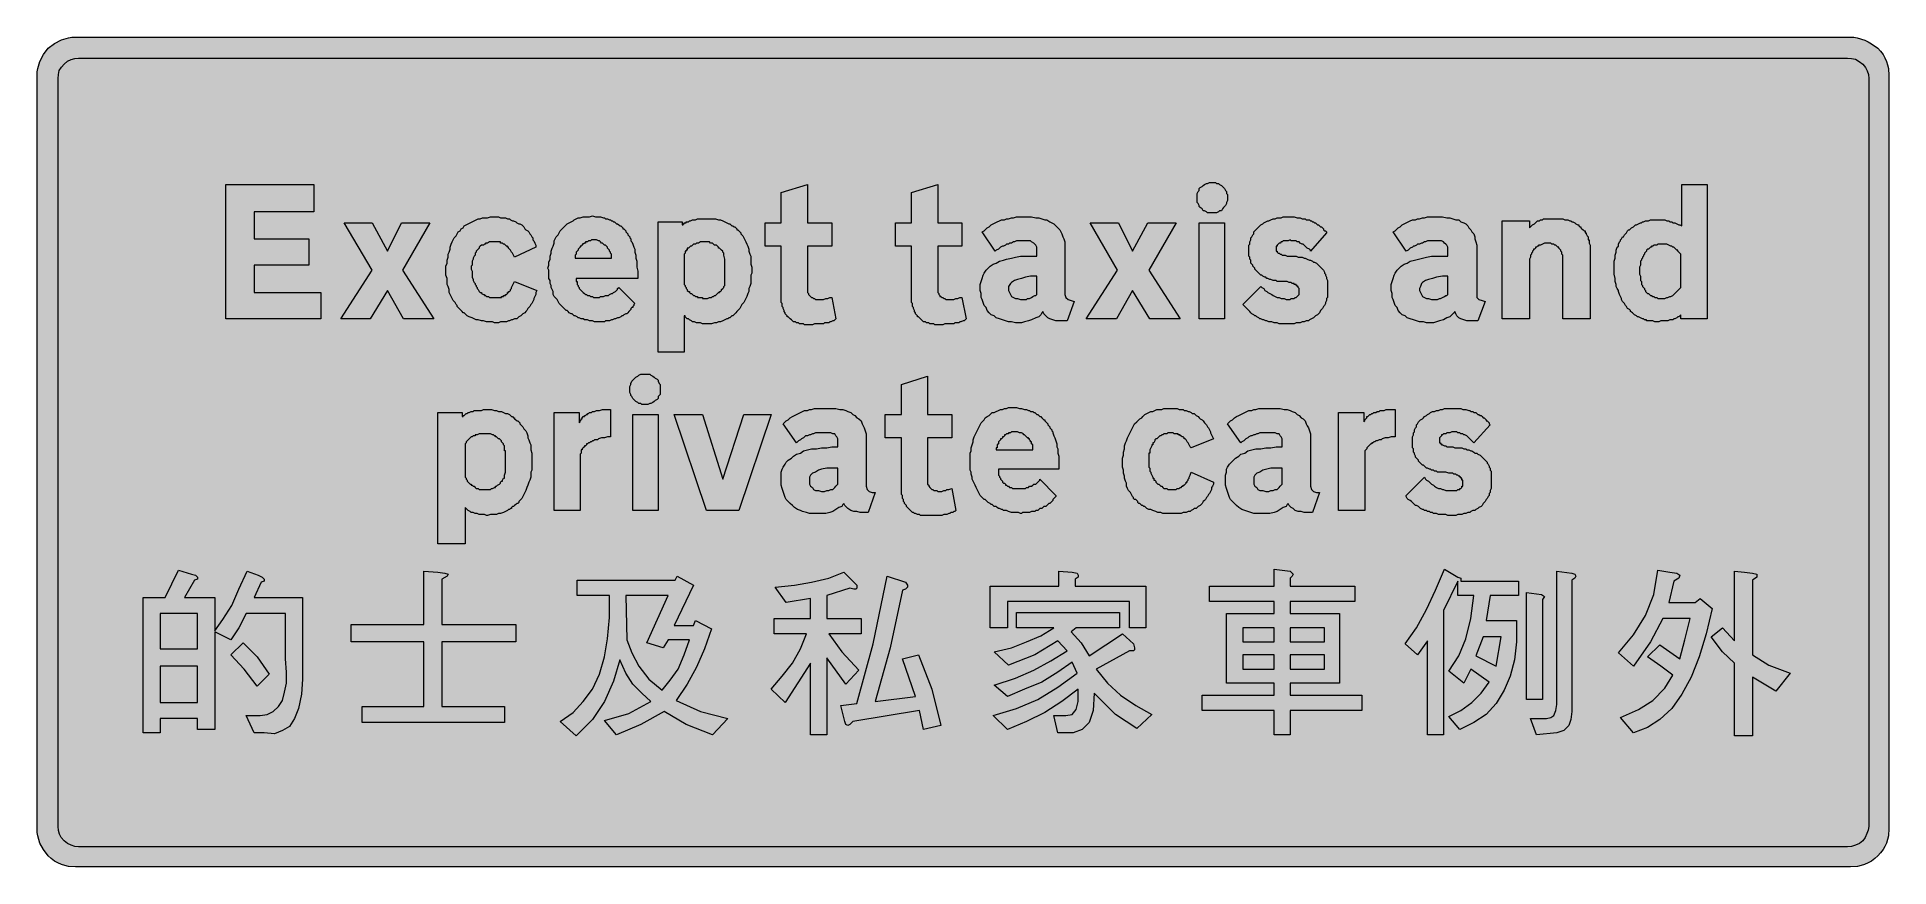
# Model space of a CAD drawing. Header units: metres. Extents: x 9 to 560, y 13 to 260.
import ezdxf

# ---------------------------------------------------------------- set-up
doc = ezdxf.new("R2010")
doc.units = ezdxf.units.M
doc.layers.add('FILL_BLACK_000000', color=7, linetype='Continuous', true_color=0x000000)
doc.layers.add('FILL_WHITE_FFFFFF', color=7, linetype='Continuous', true_color=0xffffff)

msp = doc.modelspace()

# ---------------------------------------------------------------- hatches: boundary and pattern name
at = {"layer": 'FILL_BLACK_000000', "true_color": 0x000000}
h = msp.add_hatch(color=7, dxfattribs=at)
h.dxf.hatch_style = 1
h.paths.add_polyline_path([(548.19, 259.98), (549.14, 259.92), (550.18, 259.75), (552.39, 259.08), (553.46, 258.58), (554.45, 257.99), (556.29, 256.68), (557.12, 255.75), (557.82, 254.78), (558.39, 253.77), (558.84, 252.74), (559.18, 251.7), (559.41, 250.65), (559.59, 248.58), (559.59, 24.78), (559.41, 22.59), (559.18, 21.53), (558.84, 20.5), (558.39, 19.51), (557.82, 18.54), (557.12, 17.59), (556.29, 16.68), (555.36, 15.85), (554.39, 15.15), (553.38, 14.58), (552.35, 14.13), (551.31, 13.79), (550.26, 13.56), (548.19, 13.38), (20.79, 13.38), (18.72, 13.56), (17.67, 13.79), (16.63, 14.13), (15.6, 14.58), (14.59, 15.15), (13.62, 15.85), (12.69, 16.68), (11.29, 18.54), (10.25, 20.5), (9.88, 21.53), (9.61, 22.59), (9.45, 23.67), (9.39, 24.78), (9.39, 248.58), (9.45, 249.6), (9.61, 250.65), (10.25, 252.74), (11.29, 254.78), (12.69, 256.68), (14.59, 258.08), (16.63, 259.12), (18.72, 259.76), (19.77, 259.92), (20.79, 259.98), (548.19, 259.98)])
h = msp.add_hatch(color=7, dxfattribs=at)
h.dxf.hatch_style = 1
h.paths.add_polyline_path([(73.89, 184.08), (93.69, 184.08), (93.69, 176.28), (65.49, 176.28), (65.49, 216.18), (91.59, 216.18), (91.59, 208.08), (73.89, 208.08), (73.89, 199.98), (90.09, 199.98), (90.09, 192.18), (73.89, 192.18), (73.89, 184.08)])
h = msp.add_hatch(color=7, dxfattribs=at)
h.dxf.hatch_style = 1
h.paths.add_polyline_path([(245.49, 204.78), (245.49, 197.88), (238.29, 197.88), (238.29, 185.28), (238.29, 184.68), (238.29, 184.38), (238.29, 184.08), (238.59, 183.78), (238.59, 183.48), (238.89, 183.18), (239.19, 182.88), (239.49, 182.58), (239.79, 182.58), (240.09, 182.28), (240.39, 182.28), (240.69, 181.98), (240.99, 181.98), (241.29, 181.98), (241.59, 181.98), (242.19, 181.98), (242.49, 181.98), (243.09, 181.98), (243.69, 182.28), (244.29, 182.28), (244.89, 182.58), (245.49, 182.58), (246.69, 176.28), (246.39, 175.98), (246.09, 175.68), (245.79, 175.68), (245.19, 175.38), (244.89, 175.38), (244.59, 175.08), (243.99, 175.08), (243.39, 175.08), (243.09, 174.78), (242.49, 174.78), (241.89, 174.78), (241.29, 174.78), (240.39, 174.78), (239.79, 174.48), (239.19, 174.48), (238.29, 174.48), (237.99, 174.48), (237.39, 174.48), (237.09, 174.78), (236.79, 174.78), (236.19, 174.78), (235.89, 174.78), (235.59, 175.08), (235.29, 175.08), (234.99, 175.08), (234.69, 175.38), (234.09, 175.38), (233.79, 175.68), (233.49, 175.98), (233.19, 176.28), (232.89, 176.58), (232.59, 176.88), (232.29, 176.88), (232.29, 177.18), (231.99, 177.48), (231.69, 177.78), (231.69, 178.08), (231.39, 178.38), (231.39, 178.68), (231.09, 179.28), (231.09, 179.58), (230.79, 179.88), (230.79, 180.18), (230.79, 180.78), (230.49, 181.08), (230.49, 181.68), (230.49, 181.98), (230.49, 197.88), (225.69, 197.88), (225.69, 204.78), (230.49, 204.78), (230.49, 213.78), (238.29, 216.18), (238.29, 204.78), (245.49, 204.78)])
h = msp.add_hatch(color=7, dxfattribs=at)
h.dxf.hatch_style = 1
h.paths.add_polyline_path([(284.19, 204.78), (284.19, 197.88), (276.99, 197.88), (276.99, 185.28), (276.99, 184.68), (276.99, 184.38), (276.99, 184.08), (277.29, 183.78), (277.29, 183.48), (277.59, 183.18), (277.59, 182.88), (277.89, 182.88), (278.19, 182.58), (278.49, 182.58), (278.79, 182.28), (279.09, 182.28), (279.39, 181.98), (279.69, 181.98), (279.99, 181.98), (280.29, 181.98), (280.89, 181.98), (281.19, 181.98), (281.79, 181.98), (282.39, 182.28), (282.99, 182.28), (283.59, 182.58), (284.19, 182.58), (285.39, 176.28), (285.09, 175.98), (284.79, 175.68), (284.49, 175.68), (283.89, 175.38), (283.59, 175.38), (283.29, 175.08), (282.69, 175.08), (282.09, 175.08), (281.79, 174.78), (281.19, 174.78), (280.59, 174.78), (279.99, 174.78), (279.09, 174.78), (278.49, 174.48), (277.89, 174.48), (276.99, 174.48), (276.69, 174.48), (276.09, 174.48), (275.79, 174.78), (275.49, 174.78), (274.89, 174.78), (274.59, 174.78), (274.29, 175.08), (273.99, 175.08), (273.69, 175.08), (273.39, 175.38), (272.79, 175.38), (272.49, 175.68), (272.19, 175.98), (271.89, 176.28), (271.59, 176.58), (271.29, 176.88), (270.99, 176.88), (270.99, 177.18), (270.69, 177.48), (270.39, 177.78), (270.39, 178.08), (270.09, 178.38), (270.09, 178.68), (269.79, 179.28), (269.79, 179.58), (269.49, 179.88), (269.49, 180.18), (269.49, 180.78), (269.19, 181.08), (269.19, 181.68), (269.19, 181.98), (269.19, 197.88), (264.39, 197.88), (264.39, 204.78), (269.19, 204.78), (269.19, 213.78), (276.99, 216.18), (276.99, 204.78), (284.19, 204.78)])
h = msp.add_hatch(color=7, dxfattribs=at)
h.dxf.hatch_style = 1
h.paths.add_polyline_path([(357.99, 207.78), (357.69, 207.78), (357.09, 207.78), (356.79, 208.08), (356.19, 208.38), (355.89, 208.38), (355.59, 208.98), (354.99, 209.28), (354.69, 209.58), (354.69, 209.88), (354.39, 210.48), (354.09, 210.78), (354.09, 211.38), (354.09, 211.68), (354.09, 212.28), (354.09, 212.58), (354.09, 213.18), (354.09, 213.48), (354.39, 214.08), (354.69, 214.38), (354.69, 214.98), (354.99, 215.28), (355.59, 215.58), (355.89, 215.88), (356.19, 216.18), (356.79, 216.48), (357.09, 216.48), (357.69, 216.78), (357.99, 216.78), (358.59, 216.78), (358.89, 216.78), (359.49, 216.78), (359.79, 216.48), (360.39, 216.48), (360.69, 216.18), (361.29, 215.88), (361.59, 215.58), (361.89, 215.28), (362.19, 214.98), (362.49, 214.38), (362.79, 214.08), (362.79, 213.48), (363.09, 213.18), (363.09, 212.58), (363.09, 212.28), (363.09, 211.68), (363.09, 211.38), (362.79, 210.78), (362.79, 210.48), (362.49, 209.88), (362.19, 209.58), (361.89, 209.28), (361.59, 208.98), (361.29, 208.38), (360.69, 208.38), (360.39, 208.08), (359.79, 207.78), (359.49, 207.78), (358.89, 207.78), (358.59, 207.78), (357.99, 207.78)])
h = msp.add_hatch(color=7, dxfattribs=at)
h.dxf.hatch_style = 1
h.paths.add_polyline_path([(497.19, 176.88), (496.89, 176.88), (496.59, 176.58), (495.99, 176.28), (495.69, 176.28), (495.39, 175.98), (494.79, 175.98), (494.49, 175.98), (493.89, 175.68), (493.59, 175.68), (492.99, 175.68), (492.39, 175.68), (491.79, 175.68), (491.19, 175.38), (490.89, 175.38), (490.59, 175.38), (489.99, 175.38), (489.39, 175.68), (489.09, 175.68), (488.49, 175.68), (488.19, 175.68), (487.59, 175.68), (487.59, 175.98), (486.99, 175.98), (486.69, 176.28), (486.39, 176.28), (485.79, 176.58), (485.19, 176.88), (484.89, 176.88), (484.59, 177.18), (483.99, 177.48), (483.69, 177.78), (483.39, 178.08), (482.79, 178.38), (482.79, 178.68), (482.49, 178.98), (481.89, 179.28), (481.59, 179.88), (481.29, 180.18), (480.99, 180.78), (480.69, 181.08), (480.39, 181.38), (480.09, 181.98), (480.09, 182.28), (479.79, 182.88), (479.49, 183.48), (479.19, 184.38), (479.19, 184.68), (478.89, 185.28), (478.59, 185.88), (478.59, 186.48), (478.29, 187.38), (478.29, 187.68), (478.29, 188.28), (477.99, 189.48), (477.99, 190.08), (477.99, 192.78), (477.99, 193.38), (478.29, 194.28), (478.29, 194.88), (478.29, 195.18), (478.59, 196.08), (478.59, 196.38), (478.59, 196.68), (478.89, 197.58), (479.19, 197.88), (479.19, 198.48), (479.49, 199.08), (479.79, 199.38), (479.79, 199.68), (480.09, 199.98), (480.39, 200.58), (480.69, 200.58), (480.99, 201.18), (481.29, 201.48), (481.59, 201.78), (481.89, 202.38), (482.19, 202.68), (482.49, 202.68), (482.79, 202.98), (483.09, 203.28), (483.69, 203.58), (483.99, 203.88), (484.29, 204.18), (484.59, 204.18), (485.19, 204.48), (485.79, 204.78), (486.09, 204.78), (486.39, 205.08), (486.69, 205.08), (487.29, 205.38), (487.59, 205.38), (487.89, 205.38), (488.19, 205.38), (488.79, 205.68), (489.39, 205.68), (489.69, 205.68), (490.59, 205.68), (490.89, 205.68), (491.49, 205.68), (491.79, 205.68), (492.09, 205.68), (492.69, 205.68), (492.99, 205.68), (493.59, 205.38), (494.19, 205.38), (494.49, 205.08), (495.09, 205.08), (495.39, 204.78), (495.99, 204.78), (496.59, 204.48), (497.19, 204.18), (497.49, 204.18), (498.09, 203.88), (498.09, 216.18), (505.59, 216.18), (505.59, 176.28), (497.79, 176.28), (497.79, 177.48), (497.49, 177.18), (497.19, 176.88)])
h.paths.add_polyline_path([(497.79, 193.98), (497.79, 194.28), (497.79, 194.58), (497.79, 194.88), (497.79, 195.18), (497.79, 195.48), (497.49, 195.78), (497.19, 196.08), (496.89, 196.38), (496.89, 196.68), (496.59, 196.68), (496.29, 196.98), (495.99, 197.28), (495.69, 197.58), (495.39, 197.58), (495.09, 197.88), (494.79, 197.88), (494.19, 198.18), (493.59, 198.48), (493.29, 198.48), (492.99, 198.48), (492.69, 198.48), (492.39, 198.48), (491.79, 198.48), (491.49, 198.48), (491.19, 198.48), (490.89, 198.48), (490.59, 198.18), (489.99, 198.18), (489.69, 198.18), (489.39, 197.88), (489.09, 197.88), (489.09, 197.58), (488.79, 197.58), (488.49, 197.28), (488.19, 196.98), (487.89, 196.98), (487.59, 196.68), (487.59, 196.38), (487.29, 196.08), (486.99, 195.78), (486.99, 195.48), (486.69, 195.18), (486.69, 194.88), (486.39, 194.58), (486.39, 194.28), (486.09, 193.98), (486.09, 193.68), (485.79, 193.38), (485.79, 192.78), (485.79, 192.48), (485.79, 192.18), (485.49, 191.58), (485.49, 191.28), (485.49, 190.68), (485.49, 190.38), (485.49, 189.78), (485.49, 189.48), (485.79, 188.88), (485.79, 188.58), (485.79, 187.98), (485.79, 187.68), (486.09, 187.38), (486.09, 186.78), (486.09, 186.48), (486.39, 186.18), (486.39, 185.88), (486.69, 185.58), (486.99, 185.28), (486.99, 184.98), (487.29, 184.68), (487.29, 184.38), (487.59, 184.08), (487.89, 183.78), (488.19, 183.78), (488.49, 183.48), (488.79, 183.18), (489.09, 183.18), (489.39, 182.88), (489.69, 182.88), (489.99, 182.58), (490.29, 182.58), (490.59, 182.58), (490.89, 182.28), (491.19, 182.28), (491.79, 182.28), (492.09, 182.28), (492.69, 182.28), (492.99, 182.28), (493.59, 182.58), (493.89, 182.58), (494.49, 182.88), (494.79, 182.88), (495.39, 183.18), (495.69, 183.48), (495.99, 183.78), (496.29, 184.08), (496.59, 184.38), (496.89, 184.68), (497.19, 184.98), (497.49, 185.28), (497.79, 185.58), (497.79, 186.18), (497.79, 193.08), (497.79, 193.98)], flags=16)
h = msp.add_hatch(color=7, dxfattribs=at)
h.dxf.hatch_style = 1
h.paths.add_polyline_path([(126.09, 204.78), (117.99, 190.68), (127.29, 176.28), (118.29, 176.28), (113.49, 184.68), (108.39, 176.28), (99.69, 176.28), (108.99, 190.68), (100.59, 204.78), (108.99, 204.78), (113.49, 196.38), (117.69, 204.78), (126.09, 204.78)])
h = msp.add_hatch(color=7, dxfattribs=at)
h.dxf.hatch_style = 1
h.paths.add_polyline_path([(145.29, 206.58), (145.89, 206.58), (146.49, 206.58), (147.09, 206.28), (147.69, 206.28), (148.29, 206.28), (148.59, 206.28), (149.19, 205.98), (149.79, 205.98), (150.09, 205.68), (150.69, 205.38), (150.99, 205.38), (151.59, 205.08), (151.89, 204.78), (152.49, 204.48), (152.79, 204.48), (153.39, 204.18), (153.69, 203.88), (153.99, 203.58), (154.29, 202.98), (154.59, 202.68), (155.19, 202.38), (155.49, 202.08), (155.79, 201.48), (156.09, 201.18), (156.39, 200.58), (156.69, 200.28), (156.69, 199.68), (156.99, 199.38), (157.29, 198.78), (157.59, 198.18), (157.59, 197.58), (151.29, 194.58), (150.99, 195.18), (150.69, 195.78), (150.39, 196.08), (150.09, 196.68), (149.79, 196.98), (149.49, 197.28), (149.49, 197.58), (149.19, 197.58), (149.19, 197.88), (148.89, 197.88), (148.59, 198.18), (148.29, 198.48), (147.99, 198.48), (147.69, 198.78), (147.39, 198.78), (147.09, 198.78), (147.09, 199.08), (146.79, 199.08), (146.49, 199.08), (146.19, 199.08), (145.89, 199.08), (145.59, 199.08), (144.99, 199.08), (144.39, 199.08), (144.09, 199.08), (143.79, 199.08), (143.19, 198.78), (142.59, 198.78), (142.59, 198.48), (142.29, 198.48), (141.99, 198.18), (141.69, 198.18), (141.39, 198.18), (141.09, 197.88), (140.79, 197.58), (140.79, 197.28), (140.49, 196.98), (140.19, 196.68), (139.89, 196.38), (139.89, 196.08), (139.59, 195.78), (139.59, 195.48), (139.59, 195.18), (139.29, 194.88), (138.99, 194.28), (138.99, 193.98), (138.69, 193.38), (138.69, 193.08), (138.69, 192.78), (138.69, 192.18), (138.39, 191.88), (138.39, 191.58), (138.39, 191.28), (138.39, 190.98), (138.69, 190.38), (138.69, 189.78), (138.69, 189.18), (138.69, 188.58), (138.99, 187.98), (138.99, 187.68), (139.29, 187.08), (139.59, 186.78), (139.59, 186.48), (139.89, 186.18), (139.89, 185.88), (140.19, 185.58), (140.19, 185.28), (140.49, 184.98), (140.79, 184.38), (141.09, 184.08), (141.39, 184.08), (141.39, 183.78), (141.99, 183.48), (142.29, 183.48), (142.29, 183.18), (142.59, 183.18), (142.89, 182.88), (143.19, 182.88), (143.49, 182.88), (143.79, 182.58), (144.09, 182.58), (144.69, 182.58), (145.29, 182.58), (145.59, 182.58), (145.89, 182.58), (146.19, 182.58), (146.49, 182.58), (146.79, 182.58), (147.09, 182.58), (147.39, 182.58), (147.39, 182.88), (147.69, 182.88), (147.99, 182.88), (147.99, 183.18), (148.29, 183.18), (148.59, 183.18), (148.59, 183.48), (148.89, 183.48), (149.19, 183.78), (149.19, 184.08), (149.49, 184.08), (149.49, 184.38), (149.79, 184.38), (150.09, 184.68), (150.09, 184.98), (150.39, 185.28), (150.39, 185.58), (150.69, 186.18), (150.99, 186.78), (151.29, 187.38), (157.89, 184.68), (157.59, 184.08), (157.59, 183.48), (157.29, 182.88), (156.99, 182.28), (156.99, 181.98), (156.69, 181.38), (156.39, 180.78), (156.09, 180.48), (155.79, 179.88), (155.49, 179.58), (155.19, 179.28), (154.89, 178.68), (154.59, 178.38), (154.29, 178.08), (153.69, 177.78), (153.39, 177.48), (153.09, 177.18), (152.49, 176.88), (152.19, 176.58), (151.89, 176.28), (151.29, 176.28), (150.69, 175.98), (150.39, 175.98), (149.79, 175.68), (149.49, 175.68), (148.89, 175.38), (148.29, 175.38), (147.69, 175.38), (147.09, 175.38), (146.49, 175.08), (145.89, 175.08), (145.29, 175.08), (144.69, 175.38), (143.79, 175.38), (142.89, 175.38), (141.99, 175.68), (141.39, 175.68), (140.49, 175.98), (139.89, 175.98), (139.29, 176.28), (138.69, 176.58), (137.79, 176.88), (137.19, 177.18), (136.89, 177.48), (136.59, 177.78), (136.29, 178.08), (135.99, 178.08), (135.69, 178.38), (135.39, 178.68), (135.09, 178.98), (134.79, 179.28), (134.49, 179.58), (134.19, 179.88), (134.19, 180.18), (133.89, 180.48), (133.59, 181.08), (132.99, 181.68), (132.69, 182.28), (132.39, 182.88), (132.09, 183.48), (131.79, 184.08), (131.79, 184.98), (131.49, 185.88), (131.19, 186.48), (131.19, 187.38), (131.19, 188.28), (130.89, 189.18), (130.89, 190.08), (130.89, 190.98), (130.89, 191.88), (131.19, 192.78), (131.19, 193.68), (131.49, 194.58), (131.49, 195.48), (131.79, 196.08), (132.09, 196.98), (132.09, 197.58), (132.39, 198.48), (132.69, 199.08), (132.99, 199.68), (133.29, 200.28), (133.89, 200.88), (134.19, 201.48), (134.49, 202.08), (135.09, 202.38), (135.39, 202.98), (135.99, 203.28), (136.29, 203.88), (136.89, 204.18), (137.49, 204.48), (138.09, 204.78), (138.69, 205.08), (139.29, 205.38), (139.89, 205.68), (140.49, 205.98), (141.09, 205.98), (141.69, 206.28), (142.59, 206.28), (143.19, 206.28), (144.09, 206.58), (144.69, 206.58), (145.29, 206.58)])
h = msp.add_hatch(color=7, dxfattribs=at)
h.dxf.hatch_style = 1
h.paths.add_polyline_path([(169.59, 187.98), (169.59, 187.68), (169.59, 187.38), (169.89, 187.38), (169.89, 187.08), (169.89, 186.78), (169.89, 186.48), (170.19, 186.18), (170.19, 185.88), (170.49, 185.58), (170.49, 185.28), (170.79, 184.98), (171.09, 184.68), (171.39, 184.38), (171.69, 184.08), (171.99, 183.78), (172.29, 183.48), (172.59, 183.48), (172.89, 183.18), (173.19, 183.18), (173.49, 183.18), (173.79, 182.88), (174.09, 182.88), (174.39, 182.88), (174.69, 182.58), (174.99, 182.58), (175.29, 182.58), (175.59, 182.58), (175.89, 182.58), (176.49, 182.58), (176.79, 182.88), (177.39, 182.88), (177.69, 182.88), (178.29, 183.18), (178.59, 183.18), (179.19, 183.18), (179.49, 183.48), (180.09, 183.78), (180.39, 183.78), (180.69, 184.08), (181.29, 184.38), (181.59, 184.68), (181.89, 184.98), (181.89, 185.28), (182.19, 185.58), (186.99, 180.78), (186.69, 180.48), (186.69, 180.18), (186.39, 179.88), (186.39, 179.58), (186.09, 179.58), (185.79, 179.28), (185.79, 178.98), (185.49, 178.68), (185.19, 178.38), (184.89, 178.08), (184.59, 177.78), (184.29, 177.78), (183.69, 177.48), (183.39, 177.18), (183.09, 177.18), (182.79, 176.88), (182.19, 176.58), (181.89, 176.58), (181.29, 176.28), (180.99, 176.28), (180.39, 175.98), (180.09, 175.98), (179.49, 175.68), (179.19, 175.68), (178.89, 175.68), (178.29, 175.68), (177.99, 175.38), (177.39, 175.38), (177.09, 175.38), (176.79, 175.38), (176.19, 175.38), (175.89, 175.38), (174.99, 175.38), (174.39, 175.68), (173.49, 175.68), (172.89, 175.98), (171.99, 175.98), (171.69, 176.28), (171.39, 176.28), (171.09, 176.28), (170.49, 176.58), (170.19, 176.58), (169.89, 176.88), (169.29, 177.18), (168.99, 177.18), (168.69, 177.48), (168.39, 177.78), (168.09, 177.78), (167.49, 178.08), (167.19, 178.38), (166.89, 178.68), (166.59, 178.68), (166.29, 178.98), (165.99, 179.28), (165.69, 179.58), (165.39, 179.88), (165.09, 180.18), (164.79, 180.48), (164.49, 180.78), (164.19, 181.38), (163.89, 181.98), (163.29, 182.58), (162.99, 182.88), (162.69, 183.48), (162.69, 184.38), (162.39, 184.98), (162.09, 185.58), (162.09, 186.18), (161.79, 186.78), (161.79, 187.68), (161.49, 188.28), (161.49, 188.88), (161.49, 189.78), (161.49, 190.68), (161.19, 191.28), (161.49, 192.18), (161.49, 193.08), (161.79, 193.98), (161.79, 194.88), (162.09, 195.78), (162.09, 196.38), (162.39, 197.28), (162.69, 197.88), (162.99, 198.78), (162.99, 199.38), (163.29, 199.98), (163.59, 200.58), (164.19, 201.18), (164.49, 201.78), (164.79, 202.38), (165.09, 202.68), (165.69, 203.28), (165.99, 203.58), (166.59, 204.18), (166.89, 204.48), (167.49, 204.78), (168.09, 205.08), (168.69, 205.38), (168.99, 205.68), (169.59, 205.98), (170.19, 206.28), (170.79, 206.28), (171.69, 206.58), (172.29, 206.58), (172.89, 206.58), (173.49, 206.58), (174.39, 206.88), (175.29, 206.58), (175.89, 206.58), (176.79, 206.58), (177.69, 206.28), (177.99, 206.28), (178.29, 205.98), (178.59, 205.98), (178.89, 205.98), (179.49, 205.68), (179.79, 205.68), (180.09, 205.38), (180.39, 205.38), (180.69, 205.08), (180.99, 205.08), (181.29, 204.78), (181.59, 204.48), (181.89, 204.48), (182.19, 204.18), (182.49, 203.88), (182.79, 203.88), (183.09, 203.58), (183.39, 203.28), (183.39, 202.98), (183.69, 202.98), (183.99, 202.68), (184.29, 202.38), (184.29, 202.08), (184.59, 201.78), (184.89, 201.48), (184.89, 201.18), (185.19, 200.88), (185.49, 200.58), (185.49, 200.28), (185.79, 199.98), (185.79, 199.38), (186.09, 199.08), (186.39, 198.48), (186.69, 197.58), (186.99, 196.98), (186.99, 196.08), (187.29, 195.18), (187.29, 194.28), (187.59, 193.38), (187.59, 192.48), (187.59, 191.58), (187.89, 190.38), (187.89, 189.48), (187.89, 188.28), (169.59, 188.28), (169.59, 187.98)])
h.paths.add_polyline_path([(180.09, 194.88), (180.09, 195.18), (180.09, 195.48), (179.79, 195.78), (179.79, 196.08), (179.49, 196.38), (179.49, 196.68), (179.19, 196.98), (178.89, 197.28), (178.89, 197.58), (178.59, 197.88), (178.29, 198.18), (177.99, 198.18), (177.69, 198.48), (177.39, 198.78), (177.09, 198.78), (176.79, 199.08), (176.49, 199.38), (176.19, 199.38), (175.59, 199.68), (175.29, 199.68), (174.99, 199.68), (174.69, 199.68), (174.39, 199.68), (174.09, 199.68), (173.79, 199.38), (173.49, 199.38), (173.19, 199.38), (172.89, 199.08), (172.59, 199.08), (172.29, 199.08), (172.29, 198.78), (171.99, 198.78), (171.69, 198.48), (171.39, 198.48), (171.39, 198.18), (171.09, 197.88), (170.79, 197.88), (170.79, 197.58), (170.49, 197.28), (170.19, 196.98), (170.19, 196.68), (169.89, 196.38), (169.59, 196.08), (169.59, 195.78), (169.59, 195.48), (169.29, 195.18), (169.29, 194.88), (169.29, 194.58), (169.29, 194.28), (180.09, 194.28), (180.09, 194.88)], flags=16)
h = msp.add_hatch(color=7, dxfattribs=at)
h.dxf.hatch_style = 1
h.paths.add_polyline_path([(201.69, 204.48), (201.69, 204.78), (201.99, 204.78), (202.29, 204.78), (202.29, 205.08), (202.89, 205.08), (203.19, 205.38), (203.49, 205.38), (204.09, 205.68), (204.69, 205.68), (204.99, 205.68), (205.59, 205.98), (205.89, 205.98), (206.49, 205.98), (207.09, 205.98), (207.39, 205.98), (208.29, 205.98), (208.89, 205.98), (209.79, 205.98), (210.39, 205.98), (210.99, 205.98), (211.89, 205.68), (212.49, 205.68), (213.09, 205.38), (213.69, 205.08), (214.29, 204.78), (214.89, 204.48), (215.19, 204.48), (215.49, 204.18), (215.79, 203.88), (216.09, 203.88), (216.39, 203.58), (216.69, 203.58), (216.99, 203.28), (217.29, 202.98), (217.29, 202.68), (217.59, 202.68), (217.89, 202.38), (218.19, 202.08), (218.49, 201.78), (218.49, 201.48), (219.09, 200.88), (219.39, 200.28), (219.69, 199.68), (219.99, 199.08), (220.29, 198.48), (220.59, 197.88), (220.89, 196.98), (220.89, 196.38), (221.19, 195.48), (221.49, 194.88), (221.49, 193.98), (221.49, 193.38), (221.49, 192.48), (221.79, 191.58), (221.79, 190.68), (221.79, 189.78), (221.49, 189.18), (221.49, 188.28), (221.49, 187.68), (221.49, 186.78), (221.19, 185.88), (220.89, 185.28), (220.89, 184.38), (220.59, 183.78), (220.29, 182.88), (219.99, 182.28), (219.69, 181.68), (219.39, 181.08), (218.79, 180.48), (218.49, 179.88), (218.19, 179.28), (217.89, 178.98), (217.59, 178.68), (217.29, 178.38), (216.99, 178.08), (216.69, 177.78), (216.39, 177.48), (216.09, 177.18), (215.79, 177.18), (215.49, 176.88), (215.19, 176.58), (214.89, 176.58), (214.59, 176.28), (214.29, 176.28), (213.69, 175.98), (213.09, 175.68), (212.49, 175.38), (211.89, 175.38), (211.29, 175.08), (210.69, 175.08), (209.79, 174.78), (209.19, 174.78), (208.59, 174.78), (207.99, 174.78), (207.69, 174.78), (207.09, 174.78), (206.49, 175.08), (205.89, 175.08), (205.29, 175.08), (204.69, 175.38), (204.09, 175.38), (203.79, 175.68), (203.19, 175.98), (202.89, 176.28), (202.59, 176.28), (202.29, 176.58), (201.99, 176.88), (201.99, 177.18), (201.69, 177.18), (201.69, 166.38), (193.89, 166.38), (193.89, 205.08), (201.09, 205.08), (201.09, 204.18), (201.39, 204.18), (201.39, 204.48), (201.69, 204.48)])
h.paths.add_polyline_path([(207.99, 182.28), (208.29, 182.28), (208.59, 182.28), (209.19, 182.58), (209.49, 182.58), (209.79, 182.58), (210.09, 182.88), (210.39, 182.88), (210.69, 183.18), (210.99, 183.18), (211.29, 183.48), (211.59, 183.78), (211.89, 184.08), (212.19, 184.08), (212.19, 184.38), (212.49, 184.38), (212.79, 184.68), (212.79, 184.98), (213.09, 185.28), (213.39, 185.58), (213.39, 185.88), (213.69, 186.18), (213.69, 186.48), (213.69, 187.68), (213.69, 193.68), (213.69, 193.98), (213.39, 195.18), (213.39, 195.48), (213.39, 195.78), (213.09, 196.08), (213.09, 196.38), (212.79, 196.68), (212.49, 196.98), (212.19, 197.28), (211.89, 197.28), (211.89, 197.58), (211.59, 197.88), (211.29, 198.18), (210.99, 198.18), (210.69, 198.18), (210.39, 198.48), (210.09, 198.78), (209.79, 198.78), (209.49, 198.78), (209.19, 199.08), (208.89, 199.08), (208.29, 199.08), (207.99, 199.08), (207.69, 199.08), (207.39, 199.08), (207.09, 199.08), (206.49, 199.08), (205.89, 198.78), (205.59, 198.78), (205.29, 198.78), (204.99, 198.48), (204.69, 198.48), (204.39, 198.48), (204.09, 198.18), (203.79, 197.88), (203.49, 197.88), (203.19, 197.58), (202.89, 197.28), (202.59, 197.28), (202.59, 196.98), (202.59, 196.68), (202.29, 196.68), (202.29, 196.38), (201.99, 196.38), (201.99, 196.08), (201.99, 195.78), (201.69, 195.48), (201.69, 195.18), (201.69, 194.88), (201.69, 187.38), (201.69, 187.08), (201.69, 186.78), (201.69, 186.48), (201.99, 186.18), (201.99, 185.88), (202.29, 185.58), (202.29, 185.28), (202.59, 184.98), (202.59, 184.68), (202.89, 184.38), (203.19, 184.38), (203.19, 184.08), (203.49, 183.78), (203.79, 183.78), (204.09, 183.48), (204.39, 183.18), (204.69, 183.18), (204.99, 182.88), (205.29, 182.88), (205.59, 182.88), (205.59, 182.58), (205.89, 182.58), (206.19, 182.58), (206.49, 182.58), (206.79, 182.58), (207.09, 182.58), (207.09, 182.28), (207.39, 182.28), (207.69, 182.28), (207.99, 182.28)], flags=16)
h = msp.add_hatch(color=7, dxfattribs=at)
h.dxf.hatch_style = 1
h.paths.add_polyline_path([(290.79, 202.38), (291.39, 202.98), (291.69, 203.28), (292.29, 203.58), (292.89, 204.18), (293.49, 204.48), (294.09, 204.78), (294.69, 205.08), (295.29, 205.38), (295.89, 205.68), (296.79, 205.68), (297.39, 205.98), (297.99, 205.98), (298.89, 206.28), (299.49, 206.28), (300.39, 206.58), (300.99, 206.58), (301.89, 206.58), (302.79, 206.58), (303.99, 206.58), (304.89, 206.58), (306.09, 206.28), (306.99, 206.28), (307.89, 205.98), (308.79, 205.68), (309.39, 205.68), (310.29, 205.08), (310.89, 204.78), (311.49, 204.48), (312.09, 203.88), (312.69, 203.28), (313.29, 202.68), (313.59, 202.08), (313.89, 201.48), (314.19, 200.58), (314.49, 199.98), (314.79, 199.08), (314.79, 198.18), (314.79, 183.48), (315.09, 182.58), (315.69, 181.98), (316.59, 181.68), (317.49, 181.38), (315.39, 175.68), (314.49, 175.68), (313.29, 175.68), (312.09, 175.68), (311.19, 175.98), (310.29, 176.28), (309.69, 176.58), (309.09, 177.18), (308.49, 177.78), (308.19, 178.38), (307.89, 178.08), (307.59, 177.48), (306.99, 176.88), (306.09, 176.58), (304.89, 175.98), (303.99, 175.68), (302.79, 175.38), (301.89, 175.08), (301.29, 175.08), (300.09, 175.08), (298.89, 175.38), (297.99, 175.38), (297.09, 175.68), (296.19, 175.98), (295.29, 176.28), (294.39, 176.58), (293.79, 177.18), (292.89, 177.48), (292.29, 178.08), (291.69, 178.68), (291.39, 179.58), (290.79, 180.18), (290.49, 181.08), (290.19, 181.98), (289.89, 182.58), (289.89, 183.78), (289.59, 184.68), (289.59, 185.58), (289.59, 186.48), (289.89, 187.38), (290.19, 188.28), (290.49, 189.18), (290.79, 189.78), (291.39, 190.68), (291.99, 191.28), (292.59, 191.88), (293.49, 192.48), (294.39, 192.78), (295.29, 193.38), (296.49, 193.68), (297.39, 193.98), (298.89, 194.28), (300.09, 194.58), (301.59, 194.88), (303.09, 194.88), (304.59, 194.88), (306.39, 194.88), (306.39, 196.38), (306.39, 196.98), (306.39, 197.58), (306.09, 198.18), (305.79, 198.48), (305.49, 198.78), (304.89, 199.08), (304.59, 199.38), (303.69, 199.38), (303.09, 199.38), (302.49, 199.38), (301.89, 199.38), (301.29, 199.38), (300.99, 199.38), (300.39, 199.38), (299.79, 199.08), (299.49, 199.08), (298.89, 198.78), (298.29, 198.78), (297.99, 198.48), (297.39, 198.48), (297.09, 198.18), (296.49, 197.88), (296.19, 197.88), (295.59, 197.58), (295.29, 197.28), (294.99, 196.98), (294.39, 196.68), (294.09, 196.38), (290.19, 202.08), (290.79, 202.38)])
h.paths.add_polyline_path([(298.29, 184.08), (298.59, 183.48), (298.89, 182.88), (299.49, 182.58), (300.09, 182.28), (300.69, 182.28), (301.59, 181.98), (302.49, 181.98), (303.39, 181.98), (303.69, 182.28), (304.29, 182.28), (304.89, 182.58), (305.19, 182.88), (305.79, 183.18), (306.09, 183.18), (306.39, 183.48), (306.39, 184.08), (306.39, 188.88), (304.59, 188.88), (303.09, 188.58), (301.89, 188.28), (300.69, 187.98), (299.79, 187.68), (298.89, 187.08), (298.59, 186.78), (297.99, 185.88), (297.99, 185.28), (297.99, 184.68), (298.29, 184.08)], flags=16)
h = msp.add_hatch(color=7, dxfattribs=at)
h.dxf.hatch_style = 1
h.paths.add_polyline_path([(347.79, 204.78), (339.69, 190.68), (348.99, 176.28), (339.99, 176.28), (334.89, 184.68), (330.09, 176.28), (321.09, 176.28), (330.39, 190.68), (322.29, 204.78), (330.69, 204.78), (334.89, 196.38), (339.39, 204.78), (347.79, 204.78)])
h = msp.add_hatch(color=7, dxfattribs=at)
h.dxf.hatch_style = 1
h.paths.add_polyline_path([(354.69, 176.28), (354.69, 204.78), (362.19, 204.78), (362.19, 176.28), (354.69, 176.28)])
h = msp.add_hatch(color=7, dxfattribs=at)
h.dxf.hatch_style = 1
h.paths.add_polyline_path([(392.79, 184.38), (392.79, 183.78), (392.79, 183.18), (392.79, 182.58), (392.49, 182.28), (392.49, 181.68), (392.19, 181.08), (392.19, 180.78), (391.89, 180.18), (391.59, 179.88), (391.29, 179.28), (390.99, 178.98), (390.69, 178.68), (390.39, 178.08), (390.09, 177.78), (389.79, 177.48), (389.19, 177.18), (388.89, 176.88), (388.59, 176.58), (387.99, 176.28), (387.39, 175.98), (387.09, 175.68), (386.49, 175.68), (385.89, 175.38), (385.29, 175.38), (384.69, 175.08), (384.09, 175.08), (383.49, 175.08), (382.89, 174.78), (382.29, 174.78), (381.69, 174.78), (380.79, 174.78), (380.49, 174.78), (379.89, 174.78), (379.29, 174.78), (378.69, 174.78), (378.39, 174.78), (377.79, 175.08), (377.19, 175.08), (376.89, 175.08), (376.29, 175.38), (375.69, 175.38), (375.39, 175.38), (374.79, 175.68), (374.49, 175.68), (373.89, 175.98), (373.59, 175.98), (372.99, 176.28), (372.69, 176.28), (372.39, 176.58), (371.79, 176.88), (371.49, 177.18), (371.19, 177.18), (370.89, 177.48), (370.29, 177.78), (369.99, 178.08), (369.69, 178.38), (369.39, 178.68), (369.09, 178.98), (368.79, 179.28), (368.49, 179.58), (368.19, 179.88), (367.89, 180.18), (367.59, 180.48), (372.99, 185.88), (373.29, 185.58), (373.89, 185.28), (374.19, 184.68), (374.79, 184.38), (375.09, 184.08), (375.69, 183.78), (376.29, 183.48), (376.59, 183.18), (377.19, 182.88), (377.79, 182.58), (378.39, 182.58), (378.99, 182.28), (379.29, 182.28), (379.89, 182.28), (380.49, 181.98), (381.09, 181.98), (381.69, 181.98), (381.99, 182.28), (382.29, 182.28), (382.59, 182.28), (382.89, 182.28), (383.19, 182.58), (383.49, 182.58), (383.79, 182.88), (384.09, 183.18), (384.39, 183.48), (384.39, 183.78), (384.39, 184.08), (384.39, 184.38), (384.39, 184.68), (384.39, 184.98), (384.39, 185.28), (384.09, 185.58), (384.09, 185.88), (383.79, 185.88), (383.79, 186.18), (383.49, 186.18), (383.49, 186.48), (383.19, 186.48), (382.89, 186.48), (382.89, 186.78), (382.59, 186.78), (382.29, 186.78), (381.99, 187.08), (381.39, 187.08), (380.79, 187.38), (380.19, 187.38), (379.29, 187.38), (378.69, 187.38), (377.79, 187.38), (377.49, 187.68), (376.89, 187.68), (376.59, 187.68), (375.99, 187.98), (375.69, 187.98), (375.09, 188.28), (374.79, 188.28), (374.49, 188.58), (374.19, 188.58), (373.59, 188.88), (373.29, 189.18), (372.99, 189.18), (372.69, 189.48), (372.39, 189.78), (372.09, 190.08), (371.79, 190.38), (371.49, 190.68), (371.19, 190.98), (371.19, 191.28), (370.89, 191.58), (370.59, 191.88), (370.59, 192.18), (370.29, 192.48), (369.99, 192.78), (369.99, 193.38), (369.99, 193.68), (369.69, 193.98), (369.69, 194.58), (369.39, 194.88), (369.39, 195.48), (369.39, 195.78), (369.39, 196.38), (369.39, 196.98), (369.39, 197.58), (369.39, 198.18), (369.69, 198.48), (369.69, 199.08), (369.99, 199.68), (369.99, 200.28), (370.29, 200.58), (370.59, 201.18), (370.89, 201.48), (370.89, 202.08), (371.19, 202.38), (371.49, 202.68), (372.09, 203.28), (372.39, 203.58), (372.69, 203.88), (372.99, 204.18), (373.59, 204.48), (373.89, 204.78), (374.49, 205.08), (375.09, 205.38), (375.39, 205.38), (375.99, 205.68), (376.59, 205.98), (377.19, 205.98), (377.79, 206.28), (378.39, 206.28), (378.99, 206.28), (379.59, 206.58), (380.49, 206.58), (381.09, 206.58), (381.99, 206.58), (382.89, 206.58), (383.79, 206.28), (384.69, 206.28), (385.29, 205.98), (386.19, 205.98), (386.49, 205.68), (386.79, 205.68), (387.39, 205.68), (387.69, 205.38), (387.99, 205.38), (388.29, 205.08), (388.59, 205.08), (388.89, 204.78), (389.19, 204.78), (389.49, 204.48), (389.79, 204.18), (390.09, 204.18), (390.39, 203.88), (390.69, 203.58), (390.99, 203.58), (391.29, 203.28), (391.59, 202.98), (391.59, 202.68), (391.89, 202.38), (392.19, 202.38), (392.49, 202.08), (392.49, 201.78), (387.69, 196.38), (387.69, 196.68), (387.39, 196.98), (386.79, 197.28), (386.49, 197.58), (386.19, 197.88), (385.89, 198.18), (385.59, 198.48), (385.29, 198.48), (384.69, 198.78), (384.39, 199.08), (383.79, 199.08), (383.49, 199.38), (382.89, 199.38), (382.59, 199.38), (381.99, 199.38), (381.69, 199.68), (381.09, 199.38), (380.49, 199.38), (380.19, 199.38), (379.59, 199.38), (379.29, 199.08), (378.99, 199.08), (378.69, 198.78), (378.39, 198.78), (378.09, 198.48), (377.79, 198.18), (377.79, 197.88), (377.49, 197.88), (377.49, 197.58), (377.49, 197.28), (377.49, 196.98), (377.49, 196.68), (377.49, 196.38), (377.79, 196.38), (377.79, 196.08), (378.09, 195.78), (378.39, 195.78), (378.69, 195.48), (378.99, 195.48), (379.29, 195.18), (379.89, 195.18), (380.19, 195.18), (380.79, 194.88), (381.39, 194.88), (381.99, 194.88), (382.59, 194.88), (383.49, 194.88), (384.09, 194.58), (384.69, 194.58), (385.29, 194.58), (385.89, 194.28), (386.19, 194.28), (386.79, 193.98), (387.39, 193.68), (387.69, 193.68), (388.29, 193.38), (388.59, 193.08), (388.89, 193.08), (389.49, 192.78), (389.79, 192.48), (390.09, 192.18), (390.39, 191.88), (390.69, 191.58), (390.99, 191.28), (391.29, 190.98), (391.59, 190.68), (391.89, 190.08), (391.89, 189.78), (392.19, 189.48), (392.19, 189.18), (392.49, 188.58), (392.49, 188.28), (392.79, 187.68), (392.79, 187.38), (392.79, 186.78), (392.79, 186.48), (392.79, 185.88), (392.79, 185.28), (392.79, 184.98), (392.79, 184.38)])
h = msp.add_hatch(color=7, dxfattribs=at)
h.dxf.hatch_style = 1
h.paths.add_polyline_path([(412.89, 202.38), (413.49, 202.98), (413.79, 203.28), (414.39, 203.58), (414.99, 204.18), (415.59, 204.48), (416.19, 204.78), (416.79, 205.08), (417.39, 205.38), (417.99, 205.68), (418.89, 205.68), (419.49, 205.98), (420.09, 205.98), (420.99, 206.28), (421.59, 206.28), (422.49, 206.58), (423.39, 206.58), (423.99, 206.58), (424.89, 206.58), (426.09, 206.58), (426.99, 206.58), (428.19, 206.28), (429.09, 206.28), (429.99, 205.98), (430.89, 205.68), (431.79, 205.68), (432.39, 205.08), (433.29, 204.78), (433.89, 204.48), (434.49, 203.88), (434.79, 203.28), (435.39, 202.68), (435.69, 202.08), (436.29, 201.48), (436.59, 200.58), (436.59, 199.98), (436.89, 199.08), (437.19, 198.18), (437.19, 183.48), (437.19, 182.58), (437.79, 181.98), (438.69, 181.68), (439.59, 181.38), (437.49, 175.68), (436.59, 175.68), (435.39, 175.68), (434.19, 175.68), (433.29, 175.98), (432.39, 176.28), (431.79, 176.58), (431.19, 177.18), (430.89, 177.78), (430.59, 178.38), (430.29, 178.08), (429.69, 177.48), (429.09, 176.88), (428.19, 176.58), (427.29, 175.98), (426.09, 175.68), (425.19, 175.38), (424.29, 175.08), (423.39, 175.08), (422.19, 175.08), (421.29, 175.38), (420.09, 175.38), (419.19, 175.68), (418.29, 175.98), (417.39, 176.28), (416.49, 176.58), (415.89, 177.18), (414.99, 177.48), (414.39, 178.08), (413.79, 178.68), (413.49, 179.58), (412.89, 180.18), (412.59, 181.08), (412.29, 181.98), (411.99, 182.58), (411.99, 183.78), (411.69, 184.68), (411.69, 185.58), (411.69, 186.48), (411.99, 187.38), (412.29, 188.28), (412.59, 189.18), (412.89, 189.78), (413.49, 190.68), (414.09, 191.28), (414.69, 191.88), (415.59, 192.48), (416.49, 192.78), (417.39, 193.38), (418.59, 193.68), (419.79, 193.98), (420.99, 194.28), (422.19, 194.58), (423.69, 194.88), (425.19, 194.88), (426.99, 194.88), (428.49, 194.88), (428.49, 196.38), (428.49, 196.98), (428.49, 197.58), (428.19, 198.18), (427.89, 198.48), (427.59, 198.78), (427.29, 199.08), (426.69, 199.38), (425.79, 199.38), (425.19, 199.38), (424.59, 199.38), (423.99, 199.38), (423.69, 199.38), (423.09, 199.38), (422.49, 199.38), (421.89, 199.08), (421.59, 199.08), (420.99, 198.78), (420.69, 198.78), (420.09, 198.48), (419.49, 198.48), (419.19, 198.18), (418.59, 197.88), (418.29, 197.88), (417.99, 197.58), (417.39, 197.28), (417.09, 196.98), (416.79, 196.68), (416.19, 196.38), (412.29, 202.08), (412.89, 202.38)])
h.paths.add_polyline_path([(420.39, 184.08), (420.69, 183.48), (420.99, 182.88), (421.59, 182.58), (422.19, 182.28), (422.79, 182.28), (423.69, 181.98), (424.89, 181.98), (425.49, 181.98), (426.09, 182.28), (426.39, 182.28), (426.99, 182.58), (427.59, 182.88), (427.89, 183.18), (428.19, 183.18), (428.49, 183.48), (428.49, 184.08), (428.49, 188.88), (426.99, 188.88), (425.19, 188.58), (423.99, 188.28), (422.79, 187.98), (421.89, 187.68), (420.99, 187.08), (420.69, 186.78), (420.39, 185.88), (420.09, 185.28), (420.09, 184.68), (420.39, 184.08)], flags=16)
h = msp.add_hatch(color=7, dxfattribs=at)
h.dxf.hatch_style = 1
h.paths.add_polyline_path([(462.69, 176.28), (462.69, 193.08), (462.69, 193.38), (462.69, 193.98), (462.69, 194.58), (462.69, 194.88), (462.69, 195.18), (462.39, 195.48), (462.39, 196.08), (462.09, 196.38), (462.09, 196.68), (461.79, 196.98), (461.49, 197.28), (461.49, 197.58), (461.19, 197.58), (460.89, 197.88), (460.59, 198.18), (460.29, 198.18), (459.99, 198.48), (459.69, 198.48), (459.39, 198.48), (459.09, 198.78), (458.79, 198.78), (458.49, 198.78), (458.19, 198.78), (457.89, 198.78), (457.59, 198.78), (457.29, 198.78), (456.69, 198.48), (456.09, 198.18), (455.79, 198.18), (455.49, 198.18), (455.49, 197.88), (455.19, 197.88), (454.89, 197.58), (454.59, 197.58), (454.59, 197.28), (454.29, 196.98), (453.99, 196.98), (453.99, 196.68), (453.69, 196.38), (453.69, 196.08), (453.39, 195.78), (453.39, 195.48), (453.09, 195.18), (453.09, 194.88), (453.09, 194.58), (452.79, 193.98), (452.79, 176.28), (444.69, 176.28), (444.69, 205.38), (452.79, 205.38), (452.79, 203.28), (453.09, 203.58), (453.39, 203.88), (453.69, 204.18), (454.29, 204.48), (454.59, 204.78), (454.89, 205.08), (455.19, 205.38), (455.79, 205.38), (456.09, 205.68), (456.69, 205.68), (456.99, 205.98), (457.59, 205.98), (457.89, 205.98), (458.49, 205.98), (459.09, 205.98), (459.69, 205.98), (460.29, 205.98), (460.89, 205.98), (461.19, 205.98), (461.79, 205.98), (462.39, 205.98), (462.69, 205.98), (463.29, 205.68), (463.59, 205.68), (464.19, 205.68), (464.79, 205.38), (465.09, 205.38), (465.39, 205.08), (465.69, 205.08), (466.29, 204.78), (466.59, 204.48), (467.19, 204.18), (467.49, 204.18), (467.49, 203.88), (467.79, 203.58), (468.09, 203.58), (468.09, 203.28), (468.39, 202.98), (468.69, 202.68), (468.99, 202.38), (469.29, 202.38), (469.29, 201.78), (469.59, 201.78), (469.59, 201.48), (469.89, 200.88), (470.19, 200.58), (470.19, 200.28), (470.19, 199.68), (470.49, 199.68), (470.49, 199.08), (470.49, 198.78), (470.79, 198.18), (470.79, 197.88), (470.79, 197.28), (470.79, 196.98), (470.79, 196.38), (470.79, 196.08), (470.79, 195.78), (470.79, 176.28), (462.69, 176.28)])
h = msp.add_hatch(color=7, dxfattribs=at)
h.dxf.hatch_style = 1
h.paths.add_polyline_path([(189.69, 150.78), (189.09, 150.78), (188.79, 151.08), (188.19, 151.08), (187.89, 151.38), (187.29, 151.68), (186.99, 151.98), (186.69, 152.28), (186.39, 152.58), (186.09, 153.18), (185.79, 153.48), (185.79, 153.78), (185.49, 154.38), (185.49, 154.98), (185.49, 155.28), (185.49, 155.88), (185.49, 156.18), (185.79, 156.78), (185.79, 157.08), (186.09, 157.68), (186.39, 157.98), (186.69, 158.28), (186.99, 158.58), (187.29, 158.88), (187.89, 159.18), (188.19, 159.48), (188.79, 159.78), (189.09, 159.78), (189.69, 159.78), (189.99, 159.78), (190.59, 159.78), (190.89, 159.78), (191.49, 159.78), (191.79, 159.48), (192.39, 159.18), (192.69, 158.88), (192.99, 158.58), (193.59, 158.28), (193.89, 157.98), (193.89, 157.68), (194.19, 157.08), (194.49, 156.78), (194.49, 156.18), (194.49, 155.88), (194.49, 155.28), (194.49, 154.98), (194.49, 154.38), (194.49, 153.78), (194.19, 153.48), (193.89, 153.18), (193.89, 152.58), (193.59, 152.28), (192.99, 151.98), (192.69, 151.68), (192.39, 151.38), (191.79, 151.08), (191.49, 151.08), (190.89, 150.78), (190.59, 150.78), (189.99, 150.78), (189.69, 150.78)])
h = msp.add_hatch(color=7, dxfattribs=at)
h.dxf.hatch_style = 1
h.paths.add_polyline_path([(281.19, 147.78), (281.19, 140.88), (273.99, 140.88), (273.99, 128.28), (273.99, 127.98), (273.99, 127.68), (273.99, 127.38), (273.99, 127.08), (274.29, 126.78), (274.29, 126.48), (274.59, 126.18), (274.89, 125.88), (275.19, 125.58), (275.49, 125.58), (275.79, 125.28), (276.09, 125.28), (276.39, 125.28), (276.69, 125.28), (276.99, 124.98), (277.29, 124.98), (277.89, 124.98), (278.19, 124.98), (278.79, 125.28), (279.39, 125.28), (279.69, 125.58), (280.29, 125.58), (281.19, 125.88), (282.39, 119.28), (282.09, 118.98), (281.79, 118.98), (281.49, 118.68), (280.89, 118.68), (280.59, 118.38), (280.29, 118.38), (279.69, 118.08), (279.09, 118.08), (278.79, 118.08), (278.19, 117.78), (277.59, 117.78), (276.99, 117.78), (276.09, 117.78), (275.49, 117.78), (274.89, 117.78), (273.99, 117.78), (273.69, 117.78), (273.09, 117.78), (272.79, 117.78), (272.49, 117.78), (271.89, 117.78), (271.59, 118.08), (271.29, 118.08), (270.99, 118.08), (270.39, 118.38), (270.09, 118.38), (269.79, 118.68), (269.49, 118.68), (269.19, 118.98), (268.89, 119.28), (268.59, 119.58), (268.29, 119.88), (267.99, 120.18), (267.69, 120.48), (267.69, 120.78), (267.39, 121.08), (267.09, 121.38), (267.09, 121.68), (266.79, 121.98), (266.79, 122.28), (266.79, 122.58), (266.49, 122.88), (266.49, 123.48), (266.49, 123.78), (266.19, 124.08), (266.19, 124.68), (266.19, 124.98), (266.19, 140.88), (261.39, 140.88), (261.39, 147.78), (266.19, 147.78), (266.19, 156.78), (273.99, 159.18), (273.99, 147.78), (281.19, 147.78)])
h = msp.add_hatch(color=7, dxfattribs=at)
h.dxf.hatch_style = 1
h.paths.add_polyline_path([(128.49, 148.38), (135.69, 148.38), (135.69, 147.18), (135.99, 147.18), (135.99, 147.48), (136.29, 147.48), (136.59, 147.78), (136.89, 148.08), (137.19, 148.08), (137.49, 148.38), (137.79, 148.38), (138.39, 148.68), (138.99, 148.68), (139.29, 148.98), (139.59, 148.98), (140.19, 148.98), (140.49, 148.98), (141.39, 148.98), (141.99, 149.28), (142.29, 149.28), (142.89, 149.28), (143.79, 149.28), (144.39, 149.28), (145.29, 148.98), (145.89, 148.98), (146.49, 148.68), (147.39, 148.68), (147.99, 148.38), (148.59, 148.08), (149.19, 148.08), (149.79, 147.78), (150.09, 147.48), (150.39, 147.18), (150.69, 147.18), (150.99, 146.88), (151.29, 146.88), (151.29, 146.58), (151.59, 146.28), (151.89, 145.98), (152.19, 145.98), (152.49, 145.68), (152.79, 145.38), (152.79, 145.08), (153.09, 144.78), (153.39, 144.48), (153.69, 144.18), (153.99, 143.58), (154.59, 142.98), (154.89, 142.38), (155.19, 141.48), (155.19, 140.88), (155.49, 140.28), (155.79, 139.38), (156.09, 138.78), (156.09, 137.88), (156.09, 137.28), (156.39, 136.38), (156.39, 135.48), (156.39, 134.58), (156.39, 133.68), (156.39, 133.08), (156.39, 132.18), (156.39, 131.28), (156.09, 130.68), (156.09, 129.78), (156.09, 129.18), (155.79, 128.28), (155.49, 127.68), (155.19, 126.78), (154.89, 126.18), (154.59, 125.28), (154.29, 124.68), (153.99, 124.08), (153.69, 123.48), (153.39, 122.88), (152.79, 122.28), (152.49, 121.98), (152.49, 121.68), (152.19, 121.38), (151.89, 121.38), (151.59, 121.08), (151.29, 120.78), (150.99, 120.48), (150.69, 120.48), (150.39, 120.18), (150.39, 119.88), (150.09, 119.88), (149.79, 119.58), (149.49, 119.58), (149.19, 119.28), (148.59, 118.98), (147.99, 118.68), (147.09, 118.38), (146.49, 118.38), (145.89, 118.08), (145.29, 118.08), (144.69, 118.08), (144.09, 118.08), (143.19, 117.78), (142.89, 117.78), (142.29, 118.08), (141.69, 118.08), (141.09, 118.08), (140.79, 118.08), (140.19, 118.38), (139.59, 118.38), (138.99, 118.68), (138.39, 118.68), (138.09, 118.98), (137.49, 119.28), (137.19, 119.58), (136.89, 119.88), (136.59, 120.18), (136.59, 109.38), (128.49, 109.38), (128.49, 148.38)])
h.paths.add_polyline_path([(142.89, 125.58), (143.19, 125.58), (143.79, 125.58), (144.09, 125.58), (144.39, 125.88), (144.69, 125.88), (145.29, 126.18), (145.59, 126.18), (145.59, 126.48), (145.89, 126.48), (146.19, 126.78), (146.79, 127.08), (147.09, 127.38), (147.09, 127.68), (147.39, 127.98), (147.69, 127.98), (147.69, 128.28), (147.99, 128.88), (148.29, 128.88), (148.29, 129.18), (148.29, 129.48), (148.29, 129.78), (148.59, 130.68), (148.59, 130.98), (148.59, 136.98), (148.29, 136.98), (148.29, 138.18), (148.29, 138.48), (147.99, 138.78), (147.99, 139.08), (147.69, 139.38), (147.39, 139.68), (147.39, 139.98), (147.09, 140.28), (146.79, 140.58), (146.49, 140.58), (146.19, 140.88), (145.89, 141.18), (145.59, 141.18), (145.59, 141.48), (145.29, 141.48), (144.99, 141.78), (144.69, 141.78), (144.09, 142.08), (143.49, 142.08), (143.19, 142.08), (142.89, 142.08), (142.59, 142.08), (142.29, 142.08), (141.99, 142.08), (141.39, 142.08), (141.09, 142.08), (140.79, 142.08), (140.19, 141.78), (139.59, 141.78), (139.59, 141.48), (139.29, 141.48), (138.99, 141.48), (138.69, 141.18), (138.39, 141.18), (138.09, 140.88), (137.79, 140.58), (137.49, 140.28), (137.19, 139.98), (136.89, 139.68), (136.89, 139.38), (136.59, 139.08), (136.59, 138.78), (136.59, 138.48), (136.59, 138.18), (136.59, 137.88), (136.59, 130.38), (136.59, 130.08), (136.59, 129.78), (136.59, 129.48), (136.59, 129.18), (136.89, 128.88), (136.89, 128.58), (137.19, 128.28), (137.19, 127.98), (137.49, 127.68), (137.79, 127.38), (138.09, 127.08), (138.39, 127.08), (138.39, 126.78), (138.69, 126.78), (138.99, 126.48), (139.29, 126.48), (139.59, 126.18), (139.89, 125.88), (140.19, 125.88), (140.49, 125.88), (140.79, 125.58), (141.09, 125.58), (141.39, 125.58), (141.69, 125.58), (141.99, 125.58), (142.29, 125.58), (142.59, 125.58), (142.89, 125.58)], flags=16)
h = msp.add_hatch(color=7, dxfattribs=at)
h.dxf.hatch_style = 1
h.paths.add_polyline_path([(162.99, 148.38), (170.49, 148.38), (170.49, 145.38), (170.79, 145.68), (170.79, 145.98), (171.09, 146.28), (171.09, 146.58), (171.39, 146.58), (171.39, 146.88), (171.69, 147.18), (171.99, 147.18), (171.99, 147.48), (172.29, 147.48), (172.59, 147.78), (172.89, 147.78), (172.89, 148.08), (173.19, 148.08), (173.49, 148.38), (173.79, 148.38), (174.09, 148.38), (174.39, 148.68), (174.69, 148.68), (174.99, 148.68), (175.59, 148.98), (175.89, 148.98), (176.19, 148.98), (176.49, 148.98), (177.39, 149.28), (178.29, 149.28), (178.89, 149.28), (179.79, 149.28), (179.79, 141.18), (178.89, 141.18), (177.99, 140.88), (177.09, 140.88), (176.19, 140.58), (175.89, 140.28), (175.29, 140.28), (174.99, 140.28), (174.69, 139.98), (174.39, 139.98), (174.09, 139.68), (173.79, 139.68), (173.49, 139.38), (173.19, 139.38), (172.89, 139.08), (172.59, 139.08), (172.59, 138.78), (172.29, 138.48), (171.99, 138.48), (171.99, 138.18), (171.69, 137.88), (171.39, 137.58), (171.39, 137.28), (171.09, 137.28), (171.09, 136.98), (171.09, 136.68), (171.09, 136.38), (170.79, 136.08), (170.79, 119.28), (162.99, 119.28), (162.99, 148.38)])
h = msp.add_hatch(color=7, dxfattribs=at)
h.dxf.hatch_style = 1
h.paths.add_polyline_path([(231.69, 145.68), (231.99, 145.98), (232.59, 146.28), (233.19, 146.88), (233.79, 147.18), (234.39, 147.48), (234.99, 147.78), (235.59, 148.08), (236.19, 148.38), (236.79, 148.68), (237.39, 148.98), (238.29, 148.98), (238.89, 149.28), (239.49, 149.28), (240.39, 149.58), (241.29, 149.58), (241.89, 149.58), (242.79, 149.58), (243.69, 149.58), (244.59, 149.58), (245.79, 149.58), (246.69, 149.58), (247.89, 149.28), (248.79, 149.28), (249.69, 148.98), (250.29, 148.68), (251.19, 148.38), (251.79, 147.78), (252.39, 147.48), (252.99, 146.88), (253.59, 146.58), (254.19, 145.98), (254.49, 145.08), (254.79, 144.48), (255.09, 143.88), (255.39, 142.98), (255.69, 142.08), (255.69, 141.18), (255.69, 126.48), (255.99, 125.58), (256.59, 124.98), (257.49, 124.68), (258.39, 124.68), (256.29, 118.68), (255.09, 118.68), (253.89, 118.68), (252.99, 118.98), (252.09, 118.98), (251.19, 119.28), (250.29, 119.88), (249.99, 120.18), (249.39, 120.78), (249.09, 121.38), (248.79, 121.08), (248.49, 120.48), (247.59, 120.18), (246.69, 119.58), (245.79, 118.98), (244.89, 118.68), (243.69, 118.38), (242.79, 118.38), (241.89, 118.38), (240.99, 118.38), (239.79, 118.38), (238.89, 118.38), (237.99, 118.68), (236.79, 118.98), (236.19, 119.28), (235.29, 119.58), (234.39, 120.18), (233.79, 120.78), (233.19, 121.38), (232.59, 121.98), (231.99, 122.58), (231.69, 123.18), (231.39, 124.08), (231.09, 124.98), (230.79, 125.88), (230.49, 126.78), (230.49, 127.68), (230.49, 128.58), (230.49, 129.78), (230.49, 130.68), (230.79, 131.58), (231.09, 132.18), (231.69, 133.08), (231.99, 133.68), (232.59, 134.28), (233.49, 134.88), (234.09, 135.48), (234.99, 136.08), (236.19, 136.38), (237.09, 136.98), (238.29, 137.28), (239.49, 137.58), (240.99, 137.58), (242.49, 137.88), (243.99, 137.88), (245.49, 138.18), (247.29, 138.18), (247.29, 139.38), (247.29, 139.98), (247.29, 140.58), (246.99, 141.18), (246.69, 141.48), (246.39, 142.08), (245.79, 142.08), (245.19, 142.38), (244.59, 142.38), (243.99, 142.38), (243.39, 142.38), (242.79, 142.38), (242.19, 142.38), (241.59, 142.38), (241.29, 142.38), (240.69, 142.38), (240.09, 142.08), (239.79, 142.08), (239.19, 141.78), (238.89, 141.78), (238.29, 141.48), (237.69, 141.48), (237.39, 141.18), (237.09, 140.88), (236.49, 140.58), (236.19, 140.28), (235.59, 139.98), (235.29, 139.68), (234.99, 139.38), (231.09, 145.08), (231.69, 145.68)])
h.paths.add_polyline_path([(238.89, 127.08), (239.19, 126.48), (239.79, 126.18), (240.09, 125.58), (240.69, 125.28), (241.59, 125.28), (242.49, 124.98), (243.39, 124.98), (243.99, 125.28), (244.59, 125.28), (245.19, 125.58), (245.79, 125.58), (246.09, 125.88), (246.39, 126.18), (246.69, 126.48), (246.99, 126.78), (247.29, 127.08), (247.29, 131.88), (245.49, 131.88), (243.99, 131.88), (242.49, 131.58), (241.59, 131.28), (240.69, 130.68), (239.79, 130.38), (239.19, 129.78), (238.89, 129.18), (238.89, 128.28), (238.89, 127.68), (238.89, 127.08)], flags=16)
h = msp.add_hatch(color=7, dxfattribs=at)
h.dxf.hatch_style = 1
h.paths.add_polyline_path([(294.99, 131.28), (294.99, 130.98), (294.99, 130.68), (294.99, 130.38), (294.99, 130.08), (294.99, 129.78), (295.29, 129.48), (295.29, 129.18), (295.59, 128.88), (295.59, 128.58), (295.89, 128.28), (296.19, 127.98), (296.19, 127.68), (296.49, 127.38), (296.79, 127.38), (297.09, 127.08), (297.09, 126.78), (297.39, 126.78), (297.69, 126.48), (297.99, 126.48), (298.29, 126.18), (298.59, 126.18), (298.89, 126.18), (299.19, 125.88), (299.49, 125.88), (299.79, 125.88), (300.09, 125.88), (300.39, 125.88), (300.69, 125.88), (300.99, 125.88), (301.59, 125.88), (301.89, 125.88), (302.49, 125.88), (303.09, 125.88), (303.39, 126.18), (303.99, 126.18), (304.29, 126.48), (304.89, 126.48), (305.19, 126.78), (305.49, 127.08), (306.09, 127.08), (306.39, 127.38), (306.69, 127.68), (306.99, 127.98), (307.29, 128.28), (307.29, 128.58), (312.09, 123.78), (312.09, 123.48), (311.79, 123.18), (311.49, 122.88), (311.19, 122.58), (311.19, 122.28), (310.89, 121.98), (310.59, 121.68), (310.29, 121.38), (309.99, 121.38), (309.69, 121.08), (309.39, 120.78), (309.09, 120.48), (308.49, 120.48), (308.19, 120.18), (307.89, 119.88), (307.29, 119.88), (306.99, 119.58), (306.69, 119.28), (306.09, 119.28), (305.79, 118.98), (305.19, 118.98), (304.89, 118.98), (304.29, 118.68), (303.99, 118.68), (303.39, 118.68), (303.09, 118.68), (302.79, 118.68), (302.19, 118.68), (301.89, 118.38), (301.59, 118.38), (300.99, 118.68), (300.39, 118.68), (299.49, 118.68), (298.89, 118.68), (297.99, 118.98), (297.39, 119.28), (296.79, 119.28), (296.49, 119.28), (296.19, 119.58), (295.89, 119.58), (295.29, 119.88), (294.99, 119.88), (294.69, 120.18), (294.39, 120.48), (293.79, 120.48), (293.49, 120.78), (293.19, 121.08), (292.89, 121.08), (292.59, 121.38), (291.99, 121.68), (291.69, 121.98), (291.39, 122.28), (291.09, 122.58), (290.79, 122.58), (290.49, 122.88), (290.19, 123.18), (289.89, 123.48), (289.59, 123.78), (289.29, 124.38), (288.99, 124.98), (288.69, 125.58), (288.39, 126.18), (288.09, 126.78), (287.79, 127.38), (287.49, 127.98), (287.19, 128.58), (287.19, 129.18), (286.89, 130.08), (286.89, 130.68), (286.59, 131.28), (286.59, 132.18), (286.59, 132.78), (286.59, 133.68), (286.59, 134.28), (286.59, 135.48), (286.59, 136.38), (286.89, 136.98), (286.89, 137.88), (287.19, 138.78), (287.49, 139.68), (287.49, 140.28), (287.79, 141.18), (288.09, 141.78), (288.39, 142.38), (288.69, 142.98), (288.99, 143.58), (289.29, 144.18), (289.59, 144.78), (289.89, 145.38), (290.49, 145.98), (290.79, 146.28), (291.09, 146.88), (291.69, 147.18), (292.29, 147.48), (292.59, 147.78), (293.19, 148.38), (293.79, 148.38), (294.39, 148.68), (294.99, 148.98), (295.59, 149.28), (296.19, 149.28), (296.79, 149.58), (297.39, 149.58), (297.99, 149.88), (298.89, 149.88), (299.49, 149.88), (300.39, 149.88), (301.29, 149.58), (301.89, 149.58), (302.79, 149.28), (303.09, 149.28), (303.39, 149.28), (303.99, 148.98), (304.29, 148.98), (304.59, 148.68), (304.89, 148.68), (305.19, 148.68), (305.49, 148.38), (305.79, 148.38), (306.09, 148.08), (306.39, 147.78), (306.69, 147.78), (306.99, 147.48), (307.29, 147.18), (307.59, 147.18), (307.89, 146.88), (308.19, 146.58), (308.49, 146.28), (308.79, 146.28), (308.79, 145.98), (309.09, 145.68), (309.39, 145.38), (309.69, 145.08), (309.69, 144.78), (309.99, 144.48), (310.29, 144.18), (310.29, 143.88), (310.59, 143.58), (310.89, 143.28), (310.89, 142.98), (311.19, 142.68), (311.19, 142.38), (311.49, 141.48), (311.79, 140.88), (312.09, 139.98), (312.39, 139.08), (312.39, 138.18), (312.69, 137.58), (312.69, 136.38), (312.99, 135.48), (312.99, 134.58), (312.99, 133.68), (312.99, 132.48), (312.99, 131.58), (294.99, 131.58), (294.99, 131.28)])
h.paths.add_polyline_path([(305.19, 137.58), (305.19, 138.18), (305.19, 138.78), (304.89, 139.08), (304.89, 139.68), (304.59, 139.68), (304.59, 139.98), (304.29, 140.28), (304.29, 140.58), (303.99, 140.58), (303.99, 140.88), (303.69, 140.88), (303.39, 141.18), (303.09, 141.48), (302.79, 141.78), (302.49, 141.78), (302.49, 142.08), (301.89, 142.38), (301.59, 142.38), (301.29, 142.38), (300.69, 142.68), (300.39, 142.68), (300.09, 142.68), (299.79, 142.68), (299.49, 142.68), (299.19, 142.68), (298.89, 142.68), (298.59, 142.38), (298.29, 142.38), (297.99, 142.38), (297.99, 142.08), (297.69, 142.08), (297.39, 142.08), (297.09, 141.78), (296.79, 141.78), (296.79, 141.48), (296.49, 141.18), (296.19, 141.18), (296.19, 140.88), (295.89, 140.58), (295.59, 140.58), (295.59, 140.28), (295.29, 139.98), (294.99, 139.68), (294.99, 139.38), (294.99, 139.08), (294.69, 138.78), (294.69, 138.48), (294.69, 138.18), (294.69, 137.88), (294.39, 137.88), (294.39, 137.58), (294.39, 137.28), (305.19, 137.28), (305.19, 137.58)], flags=16)
h = msp.add_hatch(color=7, dxfattribs=at)
h.dxf.hatch_style = 1
h.paths.add_polyline_path([(346.29, 149.58), (346.89, 149.58), (347.49, 149.58), (348.09, 149.58), (348.69, 149.28), (349.29, 149.28), (349.89, 149.28), (350.19, 148.98), (350.79, 148.98), (351.39, 148.68), (351.69, 148.68), (352.29, 148.38), (352.59, 148.08), (353.19, 148.08), (353.49, 147.78), (353.79, 147.48), (354.39, 147.18), (354.69, 146.88), (354.99, 146.58), (355.59, 146.28), (355.89, 145.98), (356.19, 145.38), (356.49, 145.08), (356.79, 144.78), (357.09, 144.18), (357.39, 143.88), (357.69, 143.28), (357.99, 142.68), (357.99, 142.38), (358.29, 141.78), (358.59, 141.18), (358.89, 140.58), (352.29, 137.88), (351.99, 138.18), (351.69, 138.78), (351.39, 139.38), (351.09, 139.68), (350.79, 140.28), (350.49, 140.58), (350.19, 140.58), (350.19, 140.88), (349.89, 141.18), (349.59, 141.18), (349.29, 141.48), (348.99, 141.48), (348.99, 141.78), (348.69, 141.78), (348.39, 141.78), (348.39, 142.08), (348.09, 142.08), (347.79, 142.08), (347.49, 142.08), (347.19, 142.08), (346.89, 142.38), (346.59, 142.38), (345.99, 142.38), (345.39, 142.38), (345.09, 142.08), (344.79, 142.08), (344.19, 142.08), (343.89, 141.78), (343.59, 141.78), (343.29, 141.48), (342.99, 141.48), (342.69, 141.18), (342.39, 140.88), (342.09, 140.58), (341.79, 140.58), (341.49, 140.28), (341.49, 139.98), (341.19, 139.38), (340.89, 139.38), (340.89, 138.78), (340.59, 138.78), (340.59, 138.48), (340.29, 137.88), (339.99, 137.28), (339.99, 136.98), (339.99, 136.38), (339.69, 136.38), (339.69, 135.78), (339.69, 135.18), (339.69, 134.88), (339.69, 134.58), (339.69, 134.28), (339.69, 133.98), (339.69, 133.38), (339.69, 132.78), (339.69, 132.18), (339.99, 131.88), (339.99, 130.98), (340.29, 130.68), (340.29, 130.38), (340.59, 129.78), (340.89, 129.18), (340.89, 128.88), (341.19, 128.88), (341.19, 128.28), (341.49, 128.28), (341.79, 127.98), (341.79, 127.68), (342.09, 127.38), (342.39, 127.08), (342.69, 127.08), (342.99, 126.78), (343.29, 126.48), (343.59, 126.48), (343.89, 126.18), (344.19, 125.88), (344.49, 125.88), (344.79, 125.88), (345.09, 125.88), (345.39, 125.58), (345.69, 125.58), (345.99, 125.58), (346.29, 125.58), (346.59, 125.58), (346.89, 125.58), (347.19, 125.58), (347.49, 125.58), (347.79, 125.58), (348.09, 125.88), (348.39, 125.88), (348.69, 125.88), (348.99, 126.18), (349.29, 126.18), (349.59, 126.48), (349.89, 126.48), (349.89, 126.78), (350.19, 126.78), (350.49, 127.08), (350.79, 127.38), (350.79, 127.68), (351.09, 127.68), (351.09, 127.98), (351.39, 128.28), (351.39, 128.58), (351.69, 128.88), (351.69, 129.18), (351.99, 129.78), (352.29, 130.68), (358.89, 127.68), (358.89, 127.08), (358.59, 126.48), (358.29, 126.18), (358.29, 125.58), (357.99, 124.98), (357.69, 124.38), (357.39, 124.08), (357.09, 123.48), (356.79, 123.18), (356.49, 122.58), (356.19, 122.28), (355.89, 121.98), (355.59, 121.38), (355.29, 121.08), (354.99, 120.78), (354.39, 120.48), (354.09, 120.18), (353.79, 119.88), (353.19, 119.88), (352.89, 119.58), (352.29, 119.28), (351.99, 118.98), (351.39, 118.98), (350.79, 118.68), (350.49, 118.68), (349.89, 118.68), (349.29, 118.38), (348.69, 118.38), (348.39, 118.38), (347.79, 118.38), (347.19, 118.38), (346.59, 118.38), (345.69, 118.38), (344.79, 118.38), (343.89, 118.38), (343.29, 118.68), (342.39, 118.68), (341.79, 118.98), (340.89, 119.28), (340.29, 119.58), (339.69, 119.58), (339.09, 119.88), (338.49, 120.48), (338.19, 120.48), (337.89, 120.78), (337.59, 120.78), (337.29, 121.08), (336.99, 121.38), (336.69, 121.38), (336.39, 121.68), (336.39, 121.98), (336.09, 122.28), (335.79, 122.58), (335.49, 122.58), (335.19, 122.88), (335.19, 123.18), (334.89, 123.48), (334.59, 124.08), (334.29, 124.68), (333.69, 125.28), (333.39, 125.88), (333.09, 126.48), (333.09, 127.38), (332.79, 127.98), (332.49, 128.88), (332.49, 129.48), (332.19, 130.38), (332.19, 131.28), (331.89, 132.18), (331.89, 133.08), (331.89, 133.98), (331.89, 134.88), (332.19, 135.78), (332.19, 136.68), (332.49, 137.58), (332.49, 138.48), (332.79, 139.38), (333.09, 139.98), (333.39, 140.88), (333.69, 141.48), (333.99, 142.08), (334.29, 142.68), (334.59, 143.28), (334.89, 143.88), (335.19, 144.48), (335.49, 145.08), (336.09, 145.68), (336.39, 145.98), (336.99, 146.58), (337.59, 146.88), (337.89, 147.18), (338.49, 147.78), (339.09, 148.08), (339.69, 148.38), (340.29, 148.68), (340.89, 148.68), (341.49, 148.98), (342.09, 149.28), (342.69, 149.28), (343.59, 149.28), (344.19, 149.58), (345.09, 149.58), (345.69, 149.58), (346.29, 149.58)])
h = msp.add_hatch(color=7, dxfattribs=at)
h.dxf.hatch_style = 1
h.paths.add_polyline_path([(363.69, 145.68), (363.99, 145.98), (364.59, 146.28), (365.19, 146.88), (365.79, 147.18), (366.39, 147.48), (366.99, 147.78), (367.59, 148.08), (368.19, 148.38), (368.79, 148.68), (369.39, 148.98), (370.29, 148.98), (370.89, 149.28), (371.49, 149.28), (372.39, 149.58), (373.29, 149.58), (373.89, 149.58), (374.79, 149.58), (375.69, 149.58), (376.59, 149.58), (377.79, 149.58), (378.69, 149.58), (379.89, 149.28), (380.79, 149.28), (381.69, 148.98), (382.29, 148.68), (383.19, 148.38), (383.79, 147.78), (384.39, 147.48), (384.99, 146.88), (385.59, 146.58), (386.19, 145.98), (386.49, 145.08), (386.79, 144.48), (387.09, 143.88), (387.39, 142.98), (387.69, 142.08), (387.69, 141.18), (387.69, 126.48), (387.99, 125.58), (388.59, 124.98), (389.49, 124.68), (390.39, 124.68), (388.29, 118.68), (387.39, 118.68), (385.89, 118.68), (384.99, 118.98), (384.09, 118.98), (383.19, 119.28), (382.59, 119.88), (381.99, 120.18), (381.39, 120.78), (381.09, 121.38), (380.79, 121.08), (380.49, 120.48), (379.59, 120.18), (378.69, 119.58), (377.79, 118.98), (376.89, 118.68), (375.69, 118.38), (374.79, 118.38), (374.19, 118.38), (372.99, 118.38), (371.79, 118.38), (370.89, 118.38), (369.99, 118.68), (369.09, 118.98), (368.19, 119.28), (367.29, 119.58), (366.39, 120.18), (365.79, 120.78), (365.19, 121.38), (364.59, 121.98), (363.99, 122.58), (363.69, 123.18), (363.39, 124.08), (363.09, 124.98), (362.79, 125.88), (362.49, 126.78), (362.49, 127.68), (362.49, 128.58), (362.49, 129.78), (362.79, 130.68), (362.79, 131.58), (363.09, 132.18), (363.69, 133.08), (364.29, 133.68), (364.89, 134.28), (365.49, 134.88), (366.39, 135.48), (366.99, 136.08), (368.19, 136.38), (369.09, 136.98), (370.29, 137.28), (371.49, 137.58), (372.99, 137.58), (374.49, 137.88), (375.99, 137.88), (377.49, 138.18), (379.29, 138.18), (379.29, 139.38), (379.29, 139.98), (379.29, 140.58), (378.99, 141.18), (378.69, 141.48), (378.39, 142.08), (377.79, 142.08), (377.19, 142.38), (376.59, 142.38), (375.99, 142.38), (375.39, 142.38), (374.79, 142.38), (374.19, 142.38), (373.59, 142.38), (373.29, 142.38), (372.69, 142.38), (372.09, 142.08), (371.79, 142.08), (371.19, 141.78), (370.89, 141.78), (370.29, 141.48), (369.99, 141.48), (369.39, 141.18), (369.09, 140.88), (368.49, 140.58), (368.19, 140.28), (367.89, 139.98), (367.29, 139.68), (366.99, 139.38), (363.09, 145.08), (363.69, 145.68)])
h.paths.add_polyline_path([(370.89, 127.08), (371.19, 126.48), (371.79, 126.18), (372.09, 125.58), (372.69, 125.28), (373.59, 125.28), (374.49, 124.98), (375.39, 124.98), (375.99, 125.28), (376.59, 125.28), (377.19, 125.58), (377.79, 125.58), (378.09, 125.88), (378.39, 126.18), (378.69, 126.48), (378.99, 126.78), (379.29, 127.08), (379.29, 131.88), (377.49, 131.88), (375.99, 131.88), (374.79, 131.58), (373.59, 131.28), (372.69, 130.68), (371.79, 130.38), (371.19, 129.78), (370.89, 129.18), (370.89, 128.28), (370.89, 127.68), (370.89, 127.08)], flags=16)
h = msp.add_hatch(color=7, dxfattribs=at)
h.dxf.hatch_style = 1
h.paths.add_polyline_path([(403.89, 146.28), (404.19, 146.58), (404.49, 146.88), (404.49, 147.18), (404.79, 147.18), (405.09, 147.48), (405.39, 147.78), (405.69, 147.78), (405.99, 148.08), (406.29, 148.08), (406.59, 148.38), (406.89, 148.38), (407.19, 148.38), (407.49, 148.68), (407.79, 148.68), (408.09, 148.68), (408.39, 148.98), (408.69, 148.98), (408.99, 148.98), (409.59, 148.98), (410.19, 149.28), (411.09, 149.28), (411.99, 149.28), (412.89, 149.28), (412.89, 141.18), (411.69, 141.18), (410.79, 140.88), (409.89, 140.88), (408.99, 140.58), (408.69, 140.28), (408.39, 140.28), (408.09, 140.28), (407.49, 139.98), (407.19, 139.98), (406.89, 139.68), (406.59, 139.68), (406.29, 139.38), (405.99, 139.38), (405.99, 139.08), (405.69, 139.08), (405.39, 138.78), (405.09, 138.48), (404.79, 138.18), (404.49, 137.88), (404.49, 137.58), (404.19, 137.28), (403.89, 136.98), (403.89, 136.68), (403.89, 136.38), (403.89, 136.08), (403.89, 119.28), (396.09, 119.28), (396.09, 148.38), (403.59, 148.38), (403.59, 145.68), (403.89, 145.98), (403.89, 146.28)])
h = msp.add_hatch(color=7, dxfattribs=at)
h.dxf.hatch_style = 1
h.paths.add_polyline_path([(441.39, 127.38), (441.39, 126.78), (441.39, 126.18), (441.39, 125.88), (441.09, 125.28), (441.09, 124.68), (440.79, 124.38), (440.79, 123.78), (440.49, 123.48), (440.19, 122.88), (439.89, 122.58), (439.59, 121.98), (439.29, 121.68), (438.99, 121.38), (438.69, 120.78), (438.39, 120.48), (437.79, 120.18), (437.49, 119.88), (436.89, 119.58), (436.59, 119.28), (435.99, 119.28), (435.39, 118.98), (435.09, 118.68), (434.49, 118.68), (433.89, 118.38), (433.29, 118.38), (432.69, 118.08), (432.09, 118.08), (431.49, 118.08), (430.89, 117.78), (429.99, 117.78), (429.39, 117.78), (428.79, 117.78), (428.49, 117.78), (427.89, 118.08), (427.29, 118.08), (426.69, 118.08), (426.39, 118.08), (425.79, 118.08), (425.19, 118.38), (424.89, 118.38), (424.29, 118.38), (423.99, 118.68), (423.39, 118.68), (423.09, 118.98), (422.49, 118.98), (422.19, 119.28), (421.59, 119.28), (421.29, 119.58), (420.99, 119.58), (420.39, 119.88), (420.09, 120.18), (419.79, 120.48), (419.19, 120.78), (418.89, 120.78), (418.59, 121.08), (418.29, 121.38), (417.99, 121.68), (417.69, 121.98), (417.39, 122.28), (416.79, 122.58), (416.49, 122.88), (416.19, 123.48), (416.19, 123.78), (421.59, 129.18), (421.89, 128.58), (422.19, 128.28), (422.79, 127.98), (423.39, 127.38), (423.69, 127.08), (424.29, 126.78), (424.59, 126.48), (425.19, 126.18), (425.79, 125.88), (426.39, 125.88), (426.99, 125.58), (427.29, 125.58), (427.89, 125.28), (428.49, 125.28), (429.09, 125.28), (429.69, 125.28), (429.99, 125.28), (430.59, 125.28), (430.89, 125.28), (431.19, 125.28), (431.49, 125.58), (431.79, 125.58), (432.09, 125.58), (432.09, 125.88), (432.39, 125.88), (432.69, 126.18), (432.69, 126.48), (432.99, 126.48), (432.99, 126.78), (432.99, 127.08), (432.99, 127.38), (432.99, 127.68), (432.99, 127.98), (432.99, 128.28), (432.69, 128.28), (432.69, 128.58), (432.69, 128.88), (432.39, 128.88), (432.39, 129.18), (432.09, 129.18), (432.09, 129.48), (431.79, 129.48), (431.49, 129.78), (431.19, 129.78), (430.89, 130.08), (430.29, 130.08), (429.99, 130.38), (429.39, 130.38), (428.79, 130.38), (427.89, 130.68), (427.29, 130.68), (426.39, 130.68), (426.09, 130.68), (425.49, 130.68), (425.19, 130.98), (424.59, 130.98), (424.29, 131.28), (423.69, 131.28), (423.39, 131.58), (423.09, 131.58), (422.49, 131.88), (422.19, 131.88), (421.89, 132.18), (421.59, 132.48), (421.29, 132.78), (420.99, 132.78), (420.69, 133.08), (420.39, 133.38), (420.09, 133.68), (419.79, 133.98), (419.79, 134.28), (419.49, 134.58), (419.19, 134.88), (418.89, 135.18), (418.89, 135.48), (418.59, 136.08), (418.59, 136.38), (418.29, 136.68), (418.29, 137.28), (418.29, 137.58), (417.99, 137.88), (417.99, 138.48), (417.99, 138.78), (417.99, 139.38), (417.99, 139.98), (417.99, 140.58), (417.99, 141.18), (418.29, 141.78), (418.29, 142.38), (418.59, 142.68), (418.59, 143.28), (418.89, 143.88), (419.19, 144.18), (419.19, 144.78), (419.49, 145.08), (419.79, 145.68), (420.09, 145.98), (420.39, 146.28), (420.99, 146.58), (421.29, 146.88), (421.59, 147.18), (422.19, 147.48), (422.49, 147.78), (423.09, 148.08), (423.39, 148.38), (423.99, 148.68), (424.59, 148.68), (425.19, 148.98), (425.79, 148.98), (426.39, 149.28), (426.99, 149.28), (427.59, 149.58), (428.19, 149.58), (429.09, 149.58), (429.69, 149.58), (430.59, 149.58), (431.49, 149.58), (432.39, 149.58), (432.99, 149.28), (433.89, 149.28), (434.79, 148.98), (435.09, 148.98), (435.39, 148.68), (435.99, 148.68), (436.29, 148.38), (436.59, 148.38), (436.89, 148.38), (437.19, 148.08), (437.49, 147.78), (437.79, 147.78), (438.09, 147.48), (438.39, 147.48), (438.69, 147.18), (438.99, 146.88), (439.29, 146.88), (439.59, 146.58), (439.89, 146.28), (439.89, 145.98), (440.19, 145.98), (440.49, 145.68), (440.79, 145.38), (440.79, 145.08), (441.09, 144.78), (436.29, 139.38), (435.99, 139.68), (435.69, 139.98), (435.39, 140.28), (435.09, 140.58), (434.79, 140.88), (434.49, 141.18), (434.19, 141.48), (433.59, 141.78), (433.29, 141.78), (432.99, 142.08), (432.39, 142.08), (432.09, 142.38), (431.49, 142.38), (431.19, 142.68), (430.59, 142.68), (429.99, 142.68), (429.69, 142.68), (429.09, 142.38), (428.79, 142.38), (428.19, 142.38), (427.89, 142.08), (427.59, 142.08), (427.29, 142.08), (426.99, 141.78), (426.69, 141.78), (426.69, 141.48), (426.39, 141.18), (426.09, 140.88), (426.09, 140.58), (426.09, 140.28), (426.09, 139.98), (426.09, 139.68), (426.09, 139.38), (426.39, 139.38), (426.39, 139.08), (426.69, 139.08), (426.69, 138.78), (426.99, 138.78), (427.59, 138.48), (427.89, 138.48), (428.19, 138.18), (428.79, 138.18), (429.39, 138.18), (429.99, 138.18), (430.59, 137.88), (431.19, 137.88), (432.09, 137.88), (432.69, 137.88), (433.29, 137.58), (433.89, 137.58), (434.19, 137.28), (434.79, 137.28), (435.39, 136.98), (435.69, 136.98), (436.29, 136.68), (436.59, 136.38), (437.19, 136.38), (437.49, 136.08), (438.09, 135.78), (438.39, 135.48), (438.69, 135.18), (438.99, 134.88), (439.29, 134.58), (439.59, 134.28), (439.89, 133.98), (440.19, 133.68), (440.19, 133.38), (440.49, 133.08), (440.79, 132.48), (440.79, 132.18), (441.09, 131.88), (441.09, 131.28), (441.39, 130.98), (441.39, 130.38), (441.39, 130.08), (441.39, 129.48), (441.39, 128.88), (441.39, 128.58), (441.39, 127.98), (441.39, 127.38)])
h = msp.add_hatch(color=7, dxfattribs=at)
h.dxf.hatch_style = 1
h.paths.add_polyline_path([(186.39, 119.28), (186.39, 147.78), (193.89, 147.78), (193.89, 119.28), (186.39, 119.28)])
h = msp.add_hatch(color=7, dxfattribs=at)
h.dxf.hatch_style = 1
h.paths.add_polyline_path([(198.69, 147.78), (207.09, 147.78), (213.09, 128.58), (219.39, 147.78), (227.49, 147.78), (217.89, 119.28), (213.09, 119.28), (208.29, 119.28), (198.69, 147.78)])
h = msp.add_hatch(color=7, dxfattribs=at)
h.dxf.hatch_style = 1
h.paths.add_polyline_path([(57.09, 57.48), (45.99, 57.48), (45.99, 53.28), (40.89, 53.28), (40.89, 93.48), (47.49, 93.48), (51.39, 101.58), (55.29, 100.38), (56.49, 100.08), (57.09, 99.48), (57.09, 98.88), (56.19, 98.58), (53.19, 93.48), (62.19, 93.48), (62.19, 83.58), (64.59, 86.88), (67.29, 91.08), (69.39, 95.88), (71.79, 101.28), (75.09, 100.08), (76.29, 99.48), (76.89, 98.88), (76.89, 98.28), (75.99, 97.98), (73.89, 93.48), (88.29, 93.48), (88.29, 74.88), (88.29, 69.18), (87.99, 64.68), (87.09, 60.48), (85.89, 57.48), (84.39, 55.08), (82.29, 53.88), (79.89, 52.98), (76.89, 53.28), (73.89, 53.28), (71.49, 58.38), (75.69, 58.38), (77.79, 58.68), (79.59, 59.58), (81.09, 61.08), (82.29, 62.88), (82.89, 65.28), (83.49, 67.98), (83.49, 71.28), (83.19, 75.18), (83.19, 88.68), (71.49, 88.68), (69.39, 84.48), (66.99, 80.88), (62.19, 83.28), (62.19, 54.18), (57.09, 54.18), (57.09, 57.48)])
h.paths.add_polyline_path([(45.99, 88.68), (45.99, 78.18), (57.09, 78.18), (57.09, 88.68), (45.99, 88.68)], flags=16)
h.paths.add_polyline_path([(57.09, 73.08), (45.99, 73.08), (45.99, 62.28), (57.09, 62.28), (57.09, 73.08)], flags=16)
h = msp.add_hatch(color=7, dxfattribs=at)
h.dxf.hatch_style = 1
h.paths.add_polyline_path([(130.59, 100.68), (131.49, 100.38), (131.19, 99.78), (129.69, 98.88), (129.69, 85.38), (151.59, 85.38), (151.59, 80.28), (129.69, 80.28), (129.69, 61.08), (148.29, 61.08), (148.29, 56.28), (105.99, 56.28), (105.99, 61.08), (124.29, 61.08), (124.29, 80.28), (102.69, 80.28), (102.69, 85.38), (124.29, 85.38), (124.29, 101.28), (128.49, 100.98), (130.59, 100.68)])
h = msp.add_hatch(color=7, dxfattribs=at)
h.dxf.hatch_style = 1
h.paths.add_polyline_path([(199.59, 99.78), (204.39, 97.08), (198.69, 85.08), (204.39, 85.08), (204.99, 86.58), (209.79, 84.18), (207.69, 78.18), (205.29, 72.78), (202.59, 67.68), (199.29, 62.88), (206.49, 59.58), (214.59, 57.48), (210.09, 52.68), (202.29, 55.68), (195.69, 59.58), (188.79, 55.68), (181.59, 52.68), (177.99, 56.88), (185.19, 58.98), (191.79, 62.58), (189.09, 64.98), (186.39, 67.68), (184.29, 70.98), (182.49, 74.88), (180.69, 68.58), (177.99, 62.58), (174.39, 57.18), (169.59, 52.38), (164.79, 56.58), (168.69, 59.28), (171.69, 62.58), (174.39, 66.18), (176.49, 70.68), (177.99, 75.78), (178.89, 81.18), (179.49, 87.48), (179.49, 94.08), (169.89, 94.08), (169.89, 98.58), (198.99, 98.58), (199.59, 99.78)])
h.paths.add_polyline_path([(186.09, 76.98), (188.19, 73.08), (191.19, 69.18), (195.09, 65.88), (197.49, 68.88), (199.89, 72.18), (201.69, 76.38), (203.19, 80.88), (196.89, 80.88), (195.39, 78.48), (190.59, 79.98), (196.89, 94.08), (184.29, 94.08), (184.59, 80.88), (186.09, 76.98)], flags=16)
h = msp.add_hatch(color=7, dxfattribs=at)
h.dxf.hatch_style = 1
h.paths.add_polyline_path([(234.39, 97.08), (239.49, 97.98), (244.59, 99.18), (249.09, 100.98), (252.99, 97.08), (252.99, 96.18), (252.69, 95.88), (252.09, 95.88), (250.89, 96.18), (243.99, 94.08), (243.99, 87.18), (254.19, 87.18), (254.19, 82.68), (244.59, 82.68), (248.49, 77.28), (253.59, 71.88), (249.69, 67.68), (243.99, 75.48), (243.99, 52.68), (239.19, 52.68), (239.19, 73.98), (231.69, 62.28), (227.49, 66.18), (230.79, 70.08), (233.79, 73.98), (236.19, 78.18), (237.99, 82.68), (228.39, 82.68), (228.39, 87.18), (239.19, 87.18), (239.19, 93.18), (231.99, 91.98), (228.69, 96.48), (234.39, 97.08)])
h = msp.add_hatch(color=7, dxfattribs=at)
h.dxf.hatch_style = 1
h.paths.add_polyline_path([(267.99, 97.08), (267.99, 96.48), (267.39, 95.88), (266.49, 95.58), (262.89, 78.48), (258.39, 62.58), (270.39, 64.08), (266.49, 75.18), (271.29, 76.38), (275.19, 66.18), (277.89, 55.38), (272.79, 54.18), (271.59, 59.88), (251.79, 56.58), (250.89, 55.68), (250.29, 55.38), (249.69, 55.68), (249.39, 56.58), (248.19, 61.38), (252.99, 61.98), (257.79, 79.68), (261.99, 99.78), (267.39, 97.98), (267.99, 97.08)])
h = msp.add_hatch(color=7, dxfattribs=at)
h.dxf.hatch_style = 1
h.paths.add_polyline_path([(316.89, 100.98), (318.39, 100.68), (318.69, 100.08), (318.69, 99.48), (317.79, 98.88), (317.79, 96.78), (338.79, 96.78), (338.79, 84.48), (333.99, 84.48), (333.99, 92.28), (297.69, 92.28), (297.69, 84.48), (292.59, 84.48), (292.59, 96.78), (312.99, 96.78), (312.99, 101.28), (316.89, 100.98)])
h = msp.add_hatch(color=7, dxfattribs=at)
h.dxf.hatch_style = 1
h.paths.add_polyline_path([(382.59, 100.38), (382.29, 99.78), (381.69, 99.18), (381.69, 96.78), (400.89, 96.78), (400.89, 92.28), (381.69, 92.28), (381.69, 88.68), (396.39, 88.68), (396.39, 67.98), (381.69, 67.98), (381.69, 64.38), (402.99, 64.38), (402.99, 59.88), (381.69, 59.88), (381.69, 52.68), (376.89, 52.68), (376.89, 59.88), (355.59, 59.88), (355.59, 64.38), (376.89, 64.38), (376.89, 67.98), (362.79, 67.98), (362.79, 88.68), (376.89, 88.68), (376.89, 92.28), (357.69, 92.28), (357.69, 96.78), (376.89, 96.78), (376.89, 101.88), (381.69, 101.28), (382.29, 100.68), (382.59, 100.38)])
h.paths.add_polyline_path([(376.89, 80.28), (376.89, 84.48), (367.59, 84.48), (367.59, 80.28), (376.89, 80.28)], flags=16)
h.paths.add_polyline_path([(367.59, 72.18), (376.89, 72.18), (376.89, 76.38), (367.59, 76.38), (367.59, 72.18)], flags=16)
h.paths.add_polyline_path([(381.69, 84.48), (381.69, 80.28), (391.89, 80.28), (391.89, 84.48), (381.69, 84.48)], flags=16)
h.paths.add_polyline_path([(391.89, 76.38), (381.69, 76.38), (381.69, 72.18), (391.89, 72.18), (391.89, 76.38)], flags=16)
h = msp.add_hatch(color=7, dxfattribs=at)
h.dxf.hatch_style = 1
h.paths.add_polyline_path([(422.19, 89.88), (424.89, 95.58), (427.59, 101.88), (431.49, 99.48), (432.39, 99.18), (432.39, 98.28), (449.49, 98.28), (449.49, 94.08), (441.09, 94.08), (439.89, 86.58), (448.89, 86.58), (448.89, 80.28), (448.29, 74.88), (447.09, 70.08), (445.29, 65.88), (442.89, 61.98), (439.89, 58.68), (436.29, 56.28), (432.09, 54.18), (428.79, 58.08), (432.39, 59.88), (435.69, 62.28), (438.39, 64.98), (440.79, 68.28), (435.39, 72.18), (433.29, 67.98), (428.79, 71.58), (431.79, 76.08), (433.89, 81.18), (435.39, 87.18), (436.29, 94.08), (431.49, 94.08), (431.49, 98.28), (427.29, 89.58), (427.29, 52.68), (422.49, 52.68), (422.49, 80.58), (419.49, 76.38), (415.89, 79.68), (419.19, 84.48), (422.19, 89.88)])
h.paths.add_polyline_path([(442.89, 73.08), (444.39, 81.78), (438.99, 81.78), (436.89, 76.08), (442.89, 73.08)], flags=16)
h = msp.add_hatch(color=7, dxfattribs=at)
h.dxf.hatch_style = 1
h.paths.add_polyline_path([(465.39, 100.68), (466.29, 100.38), (466.59, 99.78), (466.29, 99.18), (465.39, 98.58), (465.39, 59.58), (465.09, 57.18), (464.49, 55.38), (462.99, 53.88), (460.89, 53.28), (454.89, 52.68), (453.09, 57.48), (457.89, 57.48), (459.09, 57.78), (459.99, 58.38), (460.59, 59.88), (460.89, 61.68), (460.89, 101.28), (465.39, 100.68)])
h = msp.add_hatch(color=7, dxfattribs=at)
h.dxf.hatch_style = 1
h.paths.add_polyline_path([(496.59, 100.68), (497.49, 100.08), (497.19, 99.18), (495.69, 98.28), (494.19, 91.98), (501.99, 91.98), (503.49, 93.18), (507.09, 90.18), (505.29, 82.68), (503.19, 75.78), (500.79, 69.78), (498.09, 64.68), (495.09, 60.48), (491.49, 57.18), (487.89, 54.78), (483.69, 53.28), (479.79, 57.78), (485.19, 60.18), (489.39, 62.88), (492.99, 66.48), (495.39, 70.38), (491.79, 73.08), (487.89, 75.78), (491.49, 79.38), (497.49, 75.18), (498.99, 80.88), (500.49, 87.18), (492.39, 87.18), (488.79, 80.28), (483.69, 73.08), (479.19, 76.98), (483.69, 82.38), (487.29, 88.08), (489.69, 94.38), (490.89, 101.58), (494.49, 100.98), (496.59, 100.68)])
h = msp.add_hatch(color=7, dxfattribs=at)
h.dxf.hatch_style = 1
h.paths.add_polyline_path([(519.09, 100.68), (520.29, 100.38), (520.29, 99.48), (519.09, 98.58), (519.09, 76.38), (523.89, 73.38), (530.19, 70.98), (525.99, 65.58), (519.09, 69.78), (519.09, 52.38), (513.69, 52.38), (513.69, 73.98), (510.09, 77.28), (506.79, 81.78), (510.09, 84.48), (513.69, 80.58), (513.69, 101.28), (516.69, 100.98), (519.09, 100.68)])
h = msp.add_hatch(color=7, dxfattribs=at)
h.dxf.hatch_style = 1
h.paths.add_polyline_path([(456.39, 94.38), (457.29, 93.78), (456.69, 92.88), (456.69, 63.18), (451.89, 63.18), (451.89, 94.98), (456.39, 94.38)])
h = msp.add_hatch(color=7, dxfattribs=at)
h.dxf.hatch_style = 1
h.paths.add_polyline_path([(330.99, 88.98), (330.99, 84.48), (318.09, 84.48), (316.59, 83.28), (319.59, 79.98), (321.99, 76.08), (331.89, 82.68), (335.19, 79.68), (335.49, 78.48), (335.49, 77.88), (335.19, 77.58), (333.99, 77.58), (324.09, 72.18), (327.39, 67.98), (331.29, 64.38), (335.79, 61.38), (340.59, 58.68), (336.09, 54.48), (329.79, 58.68), (323.49, 64.98), (323.19, 59.88), (321.99, 56.28), (319.89, 54.18), (317.19, 53.28), (312.69, 53.28), (311.49, 58.38), (315.09, 58.38), (316.89, 58.68), (318.09, 60.18), (318.69, 62.58), (318.69, 66.18), (313.89, 62.58), (308.79, 59.28), (303.39, 56.58), (297.69, 54.18), (293.49, 58.38), (300.39, 60.48), (306.69, 63.18), (312.69, 66.78), (318.39, 70.98), (316.89, 74.28), (312.69, 71.28), (307.89, 68.28), (302.79, 66.18), (297.69, 64.08), (293.79, 67.38), (300.09, 69.48), (305.49, 71.88), (310.59, 74.58), (315.39, 77.58), (312.69, 80.58), (305.79, 76.38), (297.99, 73.38), (293.79, 77.28), (298.89, 78.48), (303.39, 80.28), (307.59, 82.08), (311.49, 84.48), (300.39, 84.48), (300.39, 88.98), (330.99, 88.98)])
h = msp.add_hatch(color=7, dxfattribs=at)
h.dxf.hatch_style = 1
h.paths.add_polyline_path([(74.79, 75.78), (78.39, 70.68), (74.79, 67.08), (70.89, 72.18), (66.99, 76.38), (70.59, 79.98), (74.79, 75.78)])
at = {"layer": 'FILL_WHITE_FFFFFF', "true_color": 0xffffff}
h = msp.add_hatch(color=7, dxfattribs=at)
h.dxf.hatch_style = 1
h.paths.add_polyline_path([(547.29, 253.68), (548.49, 253.64), (549.69, 253.38), (550.74, 252.74), (551.79, 251.88), (552.58, 250.93), (553.14, 249.89), (553.48, 248.8), (553.59, 247.68), (553.59, 25.38), (553.4, 24.33), (552.99, 23.28), (552.5, 22.12), (551.79, 21.18), (550.79, 20.39), (549.65, 19.83), (548.46, 19.49), (547.29, 19.38), (21.69, 19.38), (20.57, 19.49), (19.48, 19.83), (18.44, 20.39), (17.49, 21.18), (16.58, 22.13), (16.03, 23.17), (15.76, 24.26), (15.69, 25.38), (15.69, 247.68), (15.73, 248.88), (15.99, 250.08), (16.63, 250.98), (17.49, 251.88), (18.44, 252.79), (19.48, 253.34), (20.57, 253.61), (21.69, 253.68), (547.29, 253.68)])

# ---------------------------------------------------------------- linework, layer by layer
at = {"layer": 'FILL_BLACK_000000', "lineweight": 0, "true_color": 0x000000}
for points in [[(548.19, 259.98), (549.14, 259.92), (550.18, 259.75), (552.39, 259.08), (553.46, 258.58), (554.45, 257.99), (556.29, 256.68), (557.12, 255.75), (557.82, 254.78), (558.39, 253.77), (558.84, 252.74), (559.18, 251.7), (559.41, 250.65), (559.59, 248.58), (559.59, 24.78), (559.41, 22.59), (559.18, 21.53), (558.84, 20.5), (558.39, 19.51), (557.82, 18.54), (557.12, 17.59), (556.29, 16.68), (555.36, 15.85), (554.39, 15.15), (553.38, 14.58), (552.35, 14.13), (551.31, 13.79), (550.26, 13.56), (548.19, 13.38), (20.79, 13.38), (18.72, 13.56), (17.67, 13.79), (16.63, 14.13), (15.6, 14.58), (14.59, 15.15), (13.62, 15.85), (12.69, 16.68), (11.29, 18.54), (10.25, 20.5), (9.88, 21.53), (9.61, 22.59), (9.45, 23.67), (9.39, 24.78), (9.39, 248.58), (9.45, 249.6), (9.61, 250.65), (10.25, 252.74), (11.29, 254.78), (12.69, 256.68), (14.59, 258.08), (16.63, 259.12), (18.72, 259.76), (19.77, 259.92), (20.79, 259.98)], [(73.89, 184.08), (93.69, 184.08), (93.69, 176.28), (65.49, 176.28), (65.49, 216.18), (91.59, 216.18), (91.59, 208.08), (73.89, 208.08), (73.89, 199.98), (90.09, 199.98), (90.09, 192.18), (73.89, 192.18)], [(245.49, 204.78), (245.49, 197.88), (238.29, 197.88), (238.29, 185.28), (238.29, 184.68), (238.29, 184.38), (238.29, 184.08), (238.59, 183.78), (238.59, 183.48), (238.89, 183.18), (239.19, 182.88), (239.49, 182.58), (239.79, 182.58), (240.09, 182.28), (240.39, 182.28), (240.69, 181.98), (240.99, 181.98), (241.29, 181.98), (241.59, 181.98), (242.19, 181.98), (242.49, 181.98), (243.09, 181.98), (243.69, 182.28), (244.29, 182.28), (244.89, 182.58), (245.49, 182.58), (246.69, 176.28), (246.39, 175.98), (246.09, 175.68), (245.79, 175.68), (245.19, 175.38), (244.89, 175.38), (244.59, 175.08), (243.99, 175.08), (243.39, 175.08), (243.09, 174.78), (242.49, 174.78), (241.89, 174.78), (241.29, 174.78), (240.39, 174.78), (239.79, 174.48), (239.19, 174.48), (238.29, 174.48), (237.99, 174.48), (237.39, 174.48), (237.09, 174.78), (236.79, 174.78), (236.19, 174.78), (235.89, 174.78), (235.59, 175.08), (235.29, 175.08), (234.99, 175.08), (234.69, 175.38), (234.09, 175.38), (233.79, 175.68), (233.49, 175.98), (233.19, 176.28), (232.89, 176.58), (232.59, 176.88), (232.29, 176.88), (232.29, 177.18), (231.99, 177.48), (231.69, 177.78), (231.69, 178.08), (231.39, 178.38), (231.39, 178.68), (231.09, 179.28), (231.09, 179.58), (230.79, 179.88), (230.79, 180.18), (230.79, 180.78), (230.49, 181.08), (230.49, 181.68), (230.49, 181.98), (230.49, 197.88), (225.69, 197.88), (225.69, 204.78), (230.49, 204.78), (230.49, 213.78), (238.29, 216.18), (238.29, 204.78)], [(284.19, 204.78), (284.19, 197.88), (276.99, 197.88), (276.99, 185.28), (276.99, 184.68), (276.99, 184.38), (276.99, 184.08), (277.29, 183.78), (277.29, 183.48), (277.59, 183.18), (277.59, 182.88), (277.89, 182.88), (278.19, 182.58), (278.49, 182.58), (278.79, 182.28), (279.09, 182.28), (279.39, 181.98), (279.69, 181.98), (279.99, 181.98), (280.29, 181.98), (280.89, 181.98), (281.19, 181.98), (281.79, 181.98), (282.39, 182.28), (282.99, 182.28), (283.59, 182.58), (284.19, 182.58), (285.39, 176.28), (285.09, 175.98), (284.79, 175.68), (284.49, 175.68), (283.89, 175.38), (283.59, 175.38), (283.29, 175.08), (282.69, 175.08), (282.09, 175.08), (281.79, 174.78), (281.19, 174.78), (280.59, 174.78), (279.99, 174.78), (279.09, 174.78), (278.49, 174.48), (277.89, 174.48), (276.99, 174.48), (276.69, 174.48), (276.09, 174.48), (275.79, 174.78), (275.49, 174.78), (274.89, 174.78), (274.59, 174.78), (274.29, 175.08), (273.99, 175.08), (273.69, 175.08), (273.39, 175.38), (272.79, 175.38), (272.49, 175.68), (272.19, 175.98), (271.89, 176.28), (271.59, 176.58), (271.29, 176.88), (270.99, 176.88), (270.99, 177.18), (270.69, 177.48), (270.39, 177.78), (270.39, 178.08), (270.09, 178.38), (270.09, 178.68), (269.79, 179.28), (269.79, 179.58), (269.49, 179.88), (269.49, 180.18), (269.49, 180.78), (269.19, 181.08), (269.19, 181.68), (269.19, 181.98), (269.19, 197.88), (264.39, 197.88), (264.39, 204.78), (269.19, 204.78), (269.19, 213.78), (276.99, 216.18), (276.99, 204.78)], [(357.99, 207.78), (357.69, 207.78), (357.09, 207.78), (356.79, 208.08), (356.19, 208.38), (355.89, 208.38), (355.59, 208.98), (354.99, 209.28), (354.69, 209.58), (354.69, 209.88), (354.39, 210.48), (354.09, 210.78), (354.09, 211.38), (354.09, 211.68), (354.09, 212.28), (354.09, 212.58), (354.09, 213.18), (354.09, 213.48), (354.39, 214.08), (354.69, 214.38), (354.69, 214.98), (354.99, 215.28), (355.59, 215.58), (355.89, 215.88), (356.19, 216.18), (356.79, 216.48), (357.09, 216.48), (357.69, 216.78), (357.99, 216.78), (358.59, 216.78), (358.89, 216.78), (359.49, 216.78), (359.79, 216.48), (360.39, 216.48), (360.69, 216.18), (361.29, 215.88), (361.59, 215.58), (361.89, 215.28), (362.19, 214.98), (362.49, 214.38), (362.79, 214.08), (362.79, 213.48), (363.09, 213.18), (363.09, 212.58), (363.09, 212.28), (363.09, 211.68), (363.09, 211.38), (362.79, 210.78), (362.79, 210.48), (362.49, 209.88), (362.19, 209.58), (361.89, 209.28), (361.59, 208.98), (361.29, 208.38), (360.69, 208.38), (360.39, 208.08), (359.79, 207.78), (359.49, 207.78), (358.89, 207.78), (358.59, 207.78)], [(497.19, 176.88), (496.89, 176.88), (496.59, 176.58), (495.99, 176.28), (495.69, 176.28), (495.39, 175.98), (494.79, 175.98), (494.49, 175.98), (493.89, 175.68), (493.59, 175.68), (492.99, 175.68), (492.39, 175.68), (491.79, 175.68), (491.19, 175.38), (490.89, 175.38), (490.59, 175.38), (489.99, 175.38), (489.39, 175.68), (489.09, 175.68), (488.49, 175.68), (488.19, 175.68), (487.59, 175.68), (487.59, 175.98), (486.99, 175.98), (486.69, 176.28), (486.39, 176.28), (485.79, 176.58), (485.19, 176.88), (484.89, 176.88), (484.59, 177.18), (483.99, 177.48), (483.69, 177.78), (483.39, 178.08), (482.79, 178.38), (482.79, 178.68), (482.49, 178.98), (481.89, 179.28), (481.59, 179.88), (481.29, 180.18), (480.99, 180.78), (480.69, 181.08), (480.39, 181.38), (480.09, 181.98), (480.09, 182.28), (479.79, 182.88), (479.49, 183.48), (479.19, 184.38), (479.19, 184.68), (478.89, 185.28), (478.59, 185.88), (478.59, 186.48), (478.29, 187.38), (478.29, 187.68), (478.29, 188.28), (477.99, 189.48), (477.99, 190.08), (477.99, 192.78), (477.99, 193.38), (478.29, 194.28), (478.29, 194.88), (478.29, 195.18), (478.59, 196.08), (478.59, 196.38), (478.59, 196.68), (478.89, 197.58), (479.19, 197.88), (479.19, 198.48), (479.49, 199.08), (479.79, 199.38), (479.79, 199.68), (480.09, 199.98), (480.39, 200.58), (480.69, 200.58), (480.99, 201.18), (481.29, 201.48), (481.59, 201.78), (481.89, 202.38), (482.19, 202.68), (482.49, 202.68), (482.79, 202.98), (483.09, 203.28), (483.69, 203.58), (483.99, 203.88), (484.29, 204.18), (484.59, 204.18), (485.19, 204.48), (485.79, 204.78), (486.09, 204.78), (486.39, 205.08), (486.69, 205.08), (487.29, 205.38), (487.59, 205.38), (487.89, 205.38), (488.19, 205.38), (488.79, 205.68), (489.39, 205.68), (489.69, 205.68), (490.59, 205.68), (490.89, 205.68), (491.49, 205.68), (491.79, 205.68), (492.09, 205.68), (492.69, 205.68), (492.99, 205.68), (493.59, 205.38), (494.19, 205.38), (494.49, 205.08), (495.09, 205.08), (495.39, 204.78), (495.99, 204.78), (496.59, 204.48), (497.19, 204.18), (497.49, 204.18), (498.09, 203.88), (498.09, 216.18), (505.59, 216.18), (505.59, 176.28), (497.79, 176.28), (497.79, 177.48), (497.49, 177.18)], [(126.09, 204.78), (117.99, 190.68), (127.29, 176.28), (118.29, 176.28), (113.49, 184.68), (108.39, 176.28), (99.69, 176.28), (108.99, 190.68), (100.59, 204.78), (108.99, 204.78), (113.49, 196.38), (117.69, 204.78)], [(145.29, 206.58), (145.89, 206.58), (146.49, 206.58), (147.09, 206.28), (147.69, 206.28), (148.29, 206.28), (148.59, 206.28), (149.19, 205.98), (149.79, 205.98), (150.09, 205.68), (150.69, 205.38), (150.99, 205.38), (151.59, 205.08), (151.89, 204.78), (152.49, 204.48), (152.79, 204.48), (153.39, 204.18), (153.69, 203.88), (153.99, 203.58), (154.29, 202.98), (154.59, 202.68), (155.19, 202.38), (155.49, 202.08), (155.79, 201.48), (156.09, 201.18), (156.39, 200.58), (156.69, 200.28), (156.69, 199.68), (156.99, 199.38), (157.29, 198.78), (157.59, 198.18), (157.59, 197.58), (151.29, 194.58), (150.99, 195.18), (150.69, 195.78), (150.39, 196.08), (150.09, 196.68), (149.79, 196.98), (149.49, 197.28), (149.49, 197.58), (149.19, 197.58), (149.19, 197.88), (148.89, 197.88), (148.59, 198.18), (148.29, 198.48), (147.99, 198.48), (147.69, 198.78), (147.39, 198.78), (147.09, 198.78), (147.09, 199.08), (146.79, 199.08), (146.49, 199.08), (146.19, 199.08), (145.89, 199.08), (145.59, 199.08), (144.99, 199.08), (144.39, 199.08), (144.09, 199.08), (143.79, 199.08), (143.19, 198.78), (142.59, 198.78), (142.59, 198.48), (142.29, 198.48), (141.99, 198.18), (141.69, 198.18), (141.39, 198.18), (141.09, 197.88), (140.79, 197.58), (140.79, 197.28), (140.49, 196.98), (140.19, 196.68), (139.89, 196.38), (139.89, 196.08), (139.59, 195.78), (139.59, 195.48), (139.59, 195.18), (139.29, 194.88), (138.99, 194.28), (138.99, 193.98), (138.69, 193.38), (138.69, 193.08), (138.69, 192.78), (138.69, 192.18), (138.39, 191.88), (138.39, 191.58), (138.39, 191.28), (138.39, 190.98), (138.69, 190.38), (138.69, 189.78), (138.69, 189.18), (138.69, 188.58), (138.99, 187.98), (138.99, 187.68), (139.29, 187.08), (139.59, 186.78), (139.59, 186.48), (139.89, 186.18), (139.89, 185.88), (140.19, 185.58), (140.19, 185.28), (140.49, 184.98), (140.79, 184.38), (141.09, 184.08), (141.39, 184.08), (141.39, 183.78), (141.99, 183.48), (142.29, 183.48), (142.29, 183.18), (142.59, 183.18), (142.89, 182.88), (143.19, 182.88), (143.49, 182.88), (143.79, 182.58), (144.09, 182.58), (144.69, 182.58), (145.29, 182.58), (145.59, 182.58), (145.89, 182.58), (146.19, 182.58), (146.49, 182.58), (146.79, 182.58), (147.09, 182.58), (147.39, 182.58), (147.39, 182.88), (147.69, 182.88), (147.99, 182.88), (147.99, 183.18), (148.29, 183.18), (148.59, 183.18), (148.59, 183.48), (148.89, 183.48), (149.19, 183.78), (149.19, 184.08), (149.49, 184.08), (149.49, 184.38), (149.79, 184.38), (150.09, 184.68), (150.09, 184.98), (150.39, 185.28), (150.39, 185.58), (150.69, 186.18), (150.99, 186.78), (151.29, 187.38), (157.89, 184.68), (157.59, 184.08), (157.59, 183.48), (157.29, 182.88), (156.99, 182.28), (156.99, 181.98), (156.69, 181.38), (156.39, 180.78), (156.09, 180.48), (155.79, 179.88), (155.49, 179.58), (155.19, 179.28), (154.89, 178.68), (154.59, 178.38), (154.29, 178.08), (153.69, 177.78), (153.39, 177.48), (153.09, 177.18), (152.49, 176.88), (152.19, 176.58), (151.89, 176.28), (151.29, 176.28), (150.69, 175.98), (150.39, 175.98), (149.79, 175.68), (149.49, 175.68), (148.89, 175.38), (148.29, 175.38), (147.69, 175.38), (147.09, 175.38), (146.49, 175.08), (145.89, 175.08), (145.29, 175.08), (144.69, 175.38), (143.79, 175.38), (142.89, 175.38), (141.99, 175.68), (141.39, 175.68), (140.49, 175.98), (139.89, 175.98), (139.29, 176.28), (138.69, 176.58), (137.79, 176.88), (137.19, 177.18), (136.89, 177.48), (136.59, 177.78), (136.29, 178.08), (135.99, 178.08), (135.69, 178.38), (135.39, 178.68), (135.09, 178.98), (134.79, 179.28), (134.49, 179.58), (134.19, 179.88), (134.19, 180.18), (133.89, 180.48), (133.59, 181.08), (132.99, 181.68), (132.69, 182.28), (132.39, 182.88), (132.09, 183.48), (131.79, 184.08), (131.79, 184.98), (131.49, 185.88), (131.19, 186.48), (131.19, 187.38), (131.19, 188.28), (130.89, 189.18), (130.89, 190.08), (130.89, 190.98), (130.89, 191.88), (131.19, 192.78), (131.19, 193.68), (131.49, 194.58), (131.49, 195.48), (131.79, 196.08), (132.09, 196.98), (132.09, 197.58), (132.39, 198.48), (132.69, 199.08), (132.99, 199.68), (133.29, 200.28), (133.89, 200.88), (134.19, 201.48), (134.49, 202.08), (135.09, 202.38), (135.39, 202.98), (135.99, 203.28), (136.29, 203.88), (136.89, 204.18), (137.49, 204.48), (138.09, 204.78), (138.69, 205.08), (139.29, 205.38), (139.89, 205.68), (140.49, 205.98), (141.09, 205.98), (141.69, 206.28), (142.59, 206.28), (143.19, 206.28), (144.09, 206.58), (144.69, 206.58)], [(169.59, 187.98), (169.59, 187.68), (169.59, 187.38), (169.89, 187.38), (169.89, 187.08), (169.89, 186.78), (169.89, 186.48), (170.19, 186.18), (170.19, 185.88), (170.49, 185.58), (170.49, 185.28), (170.79, 184.98), (171.09, 184.68), (171.39, 184.38), (171.69, 184.08), (171.99, 183.78), (172.29, 183.48), (172.59, 183.48), (172.89, 183.18), (173.19, 183.18), (173.49, 183.18), (173.79, 182.88), (174.09, 182.88), (174.39, 182.88), (174.69, 182.58), (174.99, 182.58), (175.29, 182.58), (175.59, 182.58), (175.89, 182.58), (176.49, 182.58), (176.79, 182.88), (177.39, 182.88), (177.69, 182.88), (178.29, 183.18), (178.59, 183.18), (179.19, 183.18), (179.49, 183.48), (180.09, 183.78), (180.39, 183.78), (180.69, 184.08), (181.29, 184.38), (181.59, 184.68), (181.89, 184.98), (181.89, 185.28), (182.19, 185.58), (186.99, 180.78), (186.69, 180.48), (186.69, 180.18), (186.39, 179.88), (186.39, 179.58), (186.09, 179.58), (185.79, 179.28), (185.79, 178.98), (185.49, 178.68), (185.19, 178.38), (184.89, 178.08), (184.59, 177.78), (184.29, 177.78), (183.69, 177.48), (183.39, 177.18), (183.09, 177.18), (182.79, 176.88), (182.19, 176.58), (181.89, 176.58), (181.29, 176.28), (180.99, 176.28), (180.39, 175.98), (180.09, 175.98), (179.49, 175.68), (179.19, 175.68), (178.89, 175.68), (178.29, 175.68), (177.99, 175.38), (177.39, 175.38), (177.09, 175.38), (176.79, 175.38), (176.19, 175.38), (175.89, 175.38), (174.99, 175.38), (174.39, 175.68), (173.49, 175.68), (172.89, 175.98), (171.99, 175.98), (171.69, 176.28), (171.39, 176.28), (171.09, 176.28), (170.49, 176.58), (170.19, 176.58), (169.89, 176.88), (169.29, 177.18), (168.99, 177.18), (168.69, 177.48), (168.39, 177.78), (168.09, 177.78), (167.49, 178.08), (167.19, 178.38), (166.89, 178.68), (166.59, 178.68), (166.29, 178.98), (165.99, 179.28), (165.69, 179.58), (165.39, 179.88), (165.09, 180.18), (164.79, 180.48), (164.49, 180.78), (164.19, 181.38), (163.89, 181.98), (163.29, 182.58), (162.99, 182.88), (162.69, 183.48), (162.69, 184.38), (162.39, 184.98), (162.09, 185.58), (162.09, 186.18), (161.79, 186.78), (161.79, 187.68), (161.49, 188.28), (161.49, 188.88), (161.49, 189.78), (161.49, 190.68), (161.19, 191.28), (161.49, 192.18), (161.49, 193.08), (161.79, 193.98), (161.79, 194.88), (162.09, 195.78), (162.09, 196.38), (162.39, 197.28), (162.69, 197.88), (162.99, 198.78), (162.99, 199.38), (163.29, 199.98), (163.59, 200.58), (164.19, 201.18), (164.49, 201.78), (164.79, 202.38), (165.09, 202.68), (165.69, 203.28), (165.99, 203.58), (166.59, 204.18), (166.89, 204.48), (167.49, 204.78), (168.09, 205.08), (168.69, 205.38), (168.99, 205.68), (169.59, 205.98), (170.19, 206.28), (170.79, 206.28), (171.69, 206.58), (172.29, 206.58), (172.89, 206.58), (173.49, 206.58), (174.39, 206.88), (175.29, 206.58), (175.89, 206.58), (176.79, 206.58), (177.69, 206.28), (177.99, 206.28), (178.29, 205.98), (178.59, 205.98), (178.89, 205.98), (179.49, 205.68), (179.79, 205.68), (180.09, 205.38), (180.39, 205.38), (180.69, 205.08), (180.99, 205.08), (181.29, 204.78), (181.59, 204.48), (181.89, 204.48), (182.19, 204.18), (182.49, 203.88), (182.79, 203.88), (183.09, 203.58), (183.39, 203.28), (183.39, 202.98), (183.69, 202.98), (183.99, 202.68), (184.29, 202.38), (184.29, 202.08), (184.59, 201.78), (184.89, 201.48), (184.89, 201.18), (185.19, 200.88), (185.49, 200.58), (185.49, 200.28), (185.79, 199.98), (185.79, 199.38), (186.09, 199.08), (186.39, 198.48), (186.69, 197.58), (186.99, 196.98), (186.99, 196.08), (187.29, 195.18), (187.29, 194.28), (187.59, 193.38), (187.59, 192.48), (187.59, 191.58), (187.89, 190.38), (187.89, 189.48), (187.89, 188.28), (169.59, 188.28)], [(201.69, 204.48), (201.69, 204.78), (201.99, 204.78), (202.29, 204.78), (202.29, 205.08), (202.89, 205.08), (203.19, 205.38), (203.49, 205.38), (204.09, 205.68), (204.69, 205.68), (204.99, 205.68), (205.59, 205.98), (205.89, 205.98), (206.49, 205.98), (207.09, 205.98), (207.39, 205.98), (208.29, 205.98), (208.89, 205.98), (209.79, 205.98), (210.39, 205.98), (210.99, 205.98), (211.89, 205.68), (212.49, 205.68), (213.09, 205.38), (213.69, 205.08), (214.29, 204.78), (214.89, 204.48), (215.19, 204.48), (215.49, 204.18), (215.79, 203.88), (216.09, 203.88), (216.39, 203.58), (216.69, 203.58), (216.99, 203.28), (217.29, 202.98), (217.29, 202.68), (217.59, 202.68), (217.89, 202.38), (218.19, 202.08), (218.49, 201.78), (218.49, 201.48), (219.09, 200.88), (219.39, 200.28), (219.69, 199.68), (219.99, 199.08), (220.29, 198.48), (220.59, 197.88), (220.89, 196.98), (220.89, 196.38), (221.19, 195.48), (221.49, 194.88), (221.49, 193.98), (221.49, 193.38), (221.49, 192.48), (221.79, 191.58), (221.79, 190.68), (221.79, 189.78), (221.49, 189.18), (221.49, 188.28), (221.49, 187.68), (221.49, 186.78), (221.19, 185.88), (220.89, 185.28), (220.89, 184.38), (220.59, 183.78), (220.29, 182.88), (219.99, 182.28), (219.69, 181.68), (219.39, 181.08), (218.79, 180.48), (218.49, 179.88), (218.19, 179.28), (217.89, 178.98), (217.59, 178.68), (217.29, 178.38), (216.99, 178.08), (216.69, 177.78), (216.39, 177.48), (216.09, 177.18), (215.79, 177.18), (215.49, 176.88), (215.19, 176.58), (214.89, 176.58), (214.59, 176.28), (214.29, 176.28), (213.69, 175.98), (213.09, 175.68), (212.49, 175.38), (211.89, 175.38), (211.29, 175.08), (210.69, 175.08), (209.79, 174.78), (209.19, 174.78), (208.59, 174.78), (207.99, 174.78), (207.69, 174.78), (207.09, 174.78), (206.49, 175.08), (205.89, 175.08), (205.29, 175.08), (204.69, 175.38), (204.09, 175.38), (203.79, 175.68), (203.19, 175.98), (202.89, 176.28), (202.59, 176.28), (202.29, 176.58), (201.99, 176.88), (201.99, 177.18), (201.69, 177.18), (201.69, 166.38), (193.89, 166.38), (193.89, 205.08), (201.09, 205.08), (201.09, 204.18), (201.39, 204.18), (201.39, 204.48)], [(290.79, 202.38), (291.39, 202.98), (291.69, 203.28), (292.29, 203.58), (292.89, 204.18), (293.49, 204.48), (294.09, 204.78), (294.69, 205.08), (295.29, 205.38), (295.89, 205.68), (296.79, 205.68), (297.39, 205.98), (297.99, 205.98), (298.89, 206.28), (299.49, 206.28), (300.39, 206.58), (300.99, 206.58), (301.89, 206.58), (302.79, 206.58), (303.99, 206.58), (304.89, 206.58), (306.09, 206.28), (306.99, 206.28), (307.89, 205.98), (308.79, 205.68), (309.39, 205.68), (310.29, 205.08), (310.89, 204.78), (311.49, 204.48), (312.09, 203.88), (312.69, 203.28), (313.29, 202.68), (313.59, 202.08), (313.89, 201.48), (314.19, 200.58), (314.49, 199.98), (314.79, 199.08), (314.79, 198.18), (314.79, 183.48), (315.09, 182.58), (315.69, 181.98), (316.59, 181.68), (317.49, 181.38), (315.39, 175.68), (314.49, 175.68), (313.29, 175.68), (312.09, 175.68), (311.19, 175.98), (310.29, 176.28), (309.69, 176.58), (309.09, 177.18), (308.49, 177.78), (308.19, 178.38), (307.89, 178.08), (307.59, 177.48), (306.99, 176.88), (306.09, 176.58), (304.89, 175.98), (303.99, 175.68), (302.79, 175.38), (301.89, 175.08), (301.29, 175.08), (300.09, 175.08), (298.89, 175.38), (297.99, 175.38), (297.09, 175.68), (296.19, 175.98), (295.29, 176.28), (294.39, 176.58), (293.79, 177.18), (292.89, 177.48), (292.29, 178.08), (291.69, 178.68), (291.39, 179.58), (290.79, 180.18), (290.49, 181.08), (290.19, 181.98), (289.89, 182.58), (289.89, 183.78), (289.59, 184.68), (289.59, 185.58), (289.59, 186.48), (289.89, 187.38), (290.19, 188.28), (290.49, 189.18), (290.79, 189.78), (291.39, 190.68), (291.99, 191.28), (292.59, 191.88), (293.49, 192.48), (294.39, 192.78), (295.29, 193.38), (296.49, 193.68), (297.39, 193.98), (298.89, 194.28), (300.09, 194.58), (301.59, 194.88), (303.09, 194.88), (304.59, 194.88), (306.39, 194.88), (306.39, 196.38), (306.39, 196.98), (306.39, 197.58), (306.09, 198.18), (305.79, 198.48), (305.49, 198.78), (304.89, 199.08), (304.59, 199.38), (303.69, 199.38), (303.09, 199.38), (302.49, 199.38), (301.89, 199.38), (301.29, 199.38), (300.99, 199.38), (300.39, 199.38), (299.79, 199.08), (299.49, 199.08), (298.89, 198.78), (298.29, 198.78), (297.99, 198.48), (297.39, 198.48), (297.09, 198.18), (296.49, 197.88), (296.19, 197.88), (295.59, 197.58), (295.29, 197.28), (294.99, 196.98), (294.39, 196.68), (294.09, 196.38), (290.19, 202.08)], [(347.79, 204.78), (339.69, 190.68), (348.99, 176.28), (339.99, 176.28), (334.89, 184.68), (330.09, 176.28), (321.09, 176.28), (330.39, 190.68), (322.29, 204.78), (330.69, 204.78), (334.89, 196.38), (339.39, 204.78)], [(354.69, 176.28), (354.69, 204.78), (362.19, 204.78), (362.19, 176.28)], [(392.79, 184.38), (392.79, 183.78), (392.79, 183.18), (392.79, 182.58), (392.49, 182.28), (392.49, 181.68), (392.19, 181.08), (392.19, 180.78), (391.89, 180.18), (391.59, 179.88), (391.29, 179.28), (390.99, 178.98), (390.69, 178.68), (390.39, 178.08), (390.09, 177.78), (389.79, 177.48), (389.19, 177.18), (388.89, 176.88), (388.59, 176.58), (387.99, 176.28), (387.39, 175.98), (387.09, 175.68), (386.49, 175.68), (385.89, 175.38), (385.29, 175.38), (384.69, 175.08), (384.09, 175.08), (383.49, 175.08), (382.89, 174.78), (382.29, 174.78), (381.69, 174.78), (380.79, 174.78), (380.49, 174.78), (379.89, 174.78), (379.29, 174.78), (378.69, 174.78), (378.39, 174.78), (377.79, 175.08), (377.19, 175.08), (376.89, 175.08), (376.29, 175.38), (375.69, 175.38), (375.39, 175.38), (374.79, 175.68), (374.49, 175.68), (373.89, 175.98), (373.59, 175.98), (372.99, 176.28), (372.69, 176.28), (372.39, 176.58), (371.79, 176.88), (371.49, 177.18), (371.19, 177.18), (370.89, 177.48), (370.29, 177.78), (369.99, 178.08), (369.69, 178.38), (369.39, 178.68), (369.09, 178.98), (368.79, 179.28), (368.49, 179.58), (368.19, 179.88), (367.89, 180.18), (367.59, 180.48), (372.99, 185.88), (373.29, 185.58), (373.89, 185.28), (374.19, 184.68), (374.79, 184.38), (375.09, 184.08), (375.69, 183.78), (376.29, 183.48), (376.59, 183.18), (377.19, 182.88), (377.79, 182.58), (378.39, 182.58), (378.99, 182.28), (379.29, 182.28), (379.89, 182.28), (380.49, 181.98), (381.09, 181.98), (381.69, 181.98), (381.99, 182.28), (382.29, 182.28), (382.59, 182.28), (382.89, 182.28), (383.19, 182.58), (383.49, 182.58), (383.79, 182.88), (384.09, 183.18), (384.39, 183.48), (384.39, 183.78), (384.39, 184.08), (384.39, 184.38), (384.39, 184.68), (384.39, 184.98), (384.39, 185.28), (384.09, 185.58), (384.09, 185.88), (383.79, 185.88), (383.79, 186.18), (383.49, 186.18), (383.49, 186.48), (383.19, 186.48), (382.89, 186.48), (382.89, 186.78), (382.59, 186.78), (382.29, 186.78), (381.99, 187.08), (381.39, 187.08), (380.79, 187.38), (380.19, 187.38), (379.29, 187.38), (378.69, 187.38), (377.79, 187.38), (377.49, 187.68), (376.89, 187.68), (376.59, 187.68), (375.99, 187.98), (375.69, 187.98), (375.09, 188.28), (374.79, 188.28), (374.49, 188.58), (374.19, 188.58), (373.59, 188.88), (373.29, 189.18), (372.99, 189.18), (372.69, 189.48), (372.39, 189.78), (372.09, 190.08), (371.79, 190.38), (371.49, 190.68), (371.19, 190.98), (371.19, 191.28), (370.89, 191.58), (370.59, 191.88), (370.59, 192.18), (370.29, 192.48), (369.99, 192.78), (369.99, 193.38), (369.99, 193.68), (369.69, 193.98), (369.69, 194.58), (369.39, 194.88), (369.39, 195.48), (369.39, 195.78), (369.39, 196.38), (369.39, 196.98), (369.39, 197.58), (369.39, 198.18), (369.69, 198.48), (369.69, 199.08), (369.99, 199.68), (369.99, 200.28), (370.29, 200.58), (370.59, 201.18), (370.89, 201.48), (370.89, 202.08), (371.19, 202.38), (371.49, 202.68), (372.09, 203.28), (372.39, 203.58), (372.69, 203.88), (372.99, 204.18), (373.59, 204.48), (373.89, 204.78), (374.49, 205.08), (375.09, 205.38), (375.39, 205.38), (375.99, 205.68), (376.59, 205.98), (377.19, 205.98), (377.79, 206.28), (378.39, 206.28), (378.99, 206.28), (379.59, 206.58), (380.49, 206.58), (381.09, 206.58), (381.99, 206.58), (382.89, 206.58), (383.79, 206.28), (384.69, 206.28), (385.29, 205.98), (386.19, 205.98), (386.49, 205.68), (386.79, 205.68), (387.39, 205.68), (387.69, 205.38), (387.99, 205.38), (388.29, 205.08), (388.59, 205.08), (388.89, 204.78), (389.19, 204.78), (389.49, 204.48), (389.79, 204.18), (390.09, 204.18), (390.39, 203.88), (390.69, 203.58), (390.99, 203.58), (391.29, 203.28), (391.59, 202.98), (391.59, 202.68), (391.89, 202.38), (392.19, 202.38), (392.49, 202.08), (392.49, 201.78), (387.69, 196.38), (387.69, 196.68), (387.39, 196.98), (386.79, 197.28), (386.49, 197.58), (386.19, 197.88), (385.89, 198.18), (385.59, 198.48), (385.29, 198.48), (384.69, 198.78), (384.39, 199.08), (383.79, 199.08), (383.49, 199.38), (382.89, 199.38), (382.59, 199.38), (381.99, 199.38), (381.69, 199.68), (381.09, 199.38), (380.49, 199.38), (380.19, 199.38), (379.59, 199.38), (379.29, 199.08), (378.99, 199.08), (378.69, 198.78), (378.39, 198.78), (378.09, 198.48), (377.79, 198.18), (377.79, 197.88), (377.49, 197.88), (377.49, 197.58), (377.49, 197.28), (377.49, 196.98), (377.49, 196.68), (377.49, 196.38), (377.79, 196.38), (377.79, 196.08), (378.09, 195.78), (378.39, 195.78), (378.69, 195.48), (378.99, 195.48), (379.29, 195.18), (379.89, 195.18), (380.19, 195.18), (380.79, 194.88), (381.39, 194.88), (381.99, 194.88), (382.59, 194.88), (383.49, 194.88), (384.09, 194.58), (384.69, 194.58), (385.29, 194.58), (385.89, 194.28), (386.19, 194.28), (386.79, 193.98), (387.39, 193.68), (387.69, 193.68), (388.29, 193.38), (388.59, 193.08), (388.89, 193.08), (389.49, 192.78), (389.79, 192.48), (390.09, 192.18), (390.39, 191.88), (390.69, 191.58), (390.99, 191.28), (391.29, 190.98), (391.59, 190.68), (391.89, 190.08), (391.89, 189.78), (392.19, 189.48), (392.19, 189.18), (392.49, 188.58), (392.49, 188.28), (392.79, 187.68), (392.79, 187.38), (392.79, 186.78), (392.79, 186.48), (392.79, 185.88), (392.79, 185.28), (392.79, 184.98)], [(412.89, 202.38), (413.49, 202.98), (413.79, 203.28), (414.39, 203.58), (414.99, 204.18), (415.59, 204.48), (416.19, 204.78), (416.79, 205.08), (417.39, 205.38), (417.99, 205.68), (418.89, 205.68), (419.49, 205.98), (420.09, 205.98), (420.99, 206.28), (421.59, 206.28), (422.49, 206.58), (423.39, 206.58), (423.99, 206.58), (424.89, 206.58), (426.09, 206.58), (426.99, 206.58), (428.19, 206.28), (429.09, 206.28), (429.99, 205.98), (430.89, 205.68), (431.79, 205.68), (432.39, 205.08), (433.29, 204.78), (433.89, 204.48), (434.49, 203.88), (434.79, 203.28), (435.39, 202.68), (435.69, 202.08), (436.29, 201.48), (436.59, 200.58), (436.59, 199.98), (436.89, 199.08), (437.19, 198.18), (437.19, 183.48), (437.19, 182.58), (437.79, 181.98), (438.69, 181.68), (439.59, 181.38), (437.49, 175.68), (436.59, 175.68), (435.39, 175.68), (434.19, 175.68), (433.29, 175.98), (432.39, 176.28), (431.79, 176.58), (431.19, 177.18), (430.89, 177.78), (430.59, 178.38), (430.29, 178.08), (429.69, 177.48), (429.09, 176.88), (428.19, 176.58), (427.29, 175.98), (426.09, 175.68), (425.19, 175.38), (424.29, 175.08), (423.39, 175.08), (422.19, 175.08), (421.29, 175.38), (420.09, 175.38), (419.19, 175.68), (418.29, 175.98), (417.39, 176.28), (416.49, 176.58), (415.89, 177.18), (414.99, 177.48), (414.39, 178.08), (413.79, 178.68), (413.49, 179.58), (412.89, 180.18), (412.59, 181.08), (412.29, 181.98), (411.99, 182.58), (411.99, 183.78), (411.69, 184.68), (411.69, 185.58), (411.69, 186.48), (411.99, 187.38), (412.29, 188.28), (412.59, 189.18), (412.89, 189.78), (413.49, 190.68), (414.09, 191.28), (414.69, 191.88), (415.59, 192.48), (416.49, 192.78), (417.39, 193.38), (418.59, 193.68), (419.79, 193.98), (420.99, 194.28), (422.19, 194.58), (423.69, 194.88), (425.19, 194.88), (426.99, 194.88), (428.49, 194.88), (428.49, 196.38), (428.49, 196.98), (428.49, 197.58), (428.19, 198.18), (427.89, 198.48), (427.59, 198.78), (427.29, 199.08), (426.69, 199.38), (425.79, 199.38), (425.19, 199.38), (424.59, 199.38), (423.99, 199.38), (423.69, 199.38), (423.09, 199.38), (422.49, 199.38), (421.89, 199.08), (421.59, 199.08), (420.99, 198.78), (420.69, 198.78), (420.09, 198.48), (419.49, 198.48), (419.19, 198.18), (418.59, 197.88), (418.29, 197.88), (417.99, 197.58), (417.39, 197.28), (417.09, 196.98), (416.79, 196.68), (416.19, 196.38), (412.29, 202.08)], [(462.69, 176.28), (462.69, 193.08), (462.69, 193.38), (462.69, 193.98), (462.69, 194.58), (462.69, 194.88), (462.69, 195.18), (462.39, 195.48), (462.39, 196.08), (462.09, 196.38), (462.09, 196.68), (461.79, 196.98), (461.49, 197.28), (461.49, 197.58), (461.19, 197.58), (460.89, 197.88), (460.59, 198.18), (460.29, 198.18), (459.99, 198.48), (459.69, 198.48), (459.39, 198.48), (459.09, 198.78), (458.79, 198.78), (458.49, 198.78), (458.19, 198.78), (457.89, 198.78), (457.59, 198.78), (457.29, 198.78), (456.69, 198.48), (456.09, 198.18), (455.79, 198.18), (455.49, 198.18), (455.49, 197.88), (455.19, 197.88), (454.89, 197.58), (454.59, 197.58), (454.59, 197.28), (454.29, 196.98), (453.99, 196.98), (453.99, 196.68), (453.69, 196.38), (453.69, 196.08), (453.39, 195.78), (453.39, 195.48), (453.09, 195.18), (453.09, 194.88), (453.09, 194.58), (452.79, 193.98), (452.79, 176.28), (444.69, 176.28), (444.69, 205.38), (452.79, 205.38), (452.79, 203.28), (453.09, 203.58), (453.39, 203.88), (453.69, 204.18), (454.29, 204.48), (454.59, 204.78), (454.89, 205.08), (455.19, 205.38), (455.79, 205.38), (456.09, 205.68), (456.69, 205.68), (456.99, 205.98), (457.59, 205.98), (457.89, 205.98), (458.49, 205.98), (459.09, 205.98), (459.69, 205.98), (460.29, 205.98), (460.89, 205.98), (461.19, 205.98), (461.79, 205.98), (462.39, 205.98), (462.69, 205.98), (463.29, 205.68), (463.59, 205.68), (464.19, 205.68), (464.79, 205.38), (465.09, 205.38), (465.39, 205.08), (465.69, 205.08), (466.29, 204.78), (466.59, 204.48), (467.19, 204.18), (467.49, 204.18), (467.49, 203.88), (467.79, 203.58), (468.09, 203.58), (468.09, 203.28), (468.39, 202.98), (468.69, 202.68), (468.99, 202.38), (469.29, 202.38), (469.29, 201.78), (469.59, 201.78), (469.59, 201.48), (469.89, 200.88), (470.19, 200.58), (470.19, 200.28), (470.19, 199.68), (470.49, 199.68), (470.49, 199.08), (470.49, 198.78), (470.79, 198.18), (470.79, 197.88), (470.79, 197.28), (470.79, 196.98), (470.79, 196.38), (470.79, 196.08), (470.79, 195.78), (470.79, 176.28)], [(180.09, 194.88), (180.09, 195.18), (180.09, 195.48), (179.79, 195.78), (179.79, 196.08), (179.49, 196.38), (179.49, 196.68), (179.19, 196.98), (178.89, 197.28), (178.89, 197.58), (178.59, 197.88), (178.29, 198.18), (177.99, 198.18), (177.69, 198.48), (177.39, 198.78), (177.09, 198.78), (176.79, 199.08), (176.49, 199.38), (176.19, 199.38), (175.59, 199.68), (175.29, 199.68), (174.99, 199.68), (174.69, 199.68), (174.39, 199.68), (174.09, 199.68), (173.79, 199.38), (173.49, 199.38), (173.19, 199.38), (172.89, 199.08), (172.59, 199.08), (172.29, 199.08), (172.29, 198.78), (171.99, 198.78), (171.69, 198.48), (171.39, 198.48), (171.39, 198.18), (171.09, 197.88), (170.79, 197.88), (170.79, 197.58), (170.49, 197.28), (170.19, 196.98), (170.19, 196.68), (169.89, 196.38), (169.59, 196.08), (169.59, 195.78), (169.59, 195.48), (169.29, 195.18), (169.29, 194.88), (169.29, 194.58), (169.29, 194.28), (180.09, 194.28)], [(207.99, 182.28), (208.29, 182.28), (208.59, 182.28), (209.19, 182.58), (209.49, 182.58), (209.79, 182.58), (210.09, 182.88), (210.39, 182.88), (210.69, 183.18), (210.99, 183.18), (211.29, 183.48), (211.59, 183.78), (211.89, 184.08), (212.19, 184.08), (212.19, 184.38), (212.49, 184.38), (212.79, 184.68), (212.79, 184.98), (213.09, 185.28), (213.39, 185.58), (213.39, 185.88), (213.69, 186.18), (213.69, 186.48), (213.69, 187.68), (213.69, 193.68), (213.69, 193.98), (213.39, 195.18), (213.39, 195.48), (213.39, 195.78), (213.09, 196.08), (213.09, 196.38), (212.79, 196.68), (212.49, 196.98), (212.19, 197.28), (211.89, 197.28), (211.89, 197.58), (211.59, 197.88), (211.29, 198.18), (210.99, 198.18), (210.69, 198.18), (210.39, 198.48), (210.09, 198.78), (209.79, 198.78), (209.49, 198.78), (209.19, 199.08), (208.89, 199.08), (208.29, 199.08), (207.99, 199.08), (207.69, 199.08), (207.39, 199.08), (207.09, 199.08), (206.49, 199.08), (205.89, 198.78), (205.59, 198.78), (205.29, 198.78), (204.99, 198.48), (204.69, 198.48), (204.39, 198.48), (204.09, 198.18), (203.79, 197.88), (203.49, 197.88), (203.19, 197.58), (202.89, 197.28), (202.59, 197.28), (202.59, 196.98), (202.59, 196.68), (202.29, 196.68), (202.29, 196.38), (201.99, 196.38), (201.99, 196.08), (201.99, 195.78), (201.69, 195.48), (201.69, 195.18), (201.69, 194.88), (201.69, 187.38), (201.69, 187.08), (201.69, 186.78), (201.69, 186.48), (201.99, 186.18), (201.99, 185.88), (202.29, 185.58), (202.29, 185.28), (202.59, 184.98), (202.59, 184.68), (202.89, 184.38), (203.19, 184.38), (203.19, 184.08), (203.49, 183.78), (203.79, 183.78), (204.09, 183.48), (204.39, 183.18), (204.69, 183.18), (204.99, 182.88), (205.29, 182.88), (205.59, 182.88), (205.59, 182.58), (205.89, 182.58), (206.19, 182.58), (206.49, 182.58), (206.79, 182.58), (207.09, 182.58), (207.09, 182.28), (207.39, 182.28), (207.69, 182.28)], [(497.79, 193.98), (497.79, 194.28), (497.79, 194.58), (497.79, 194.88), (497.79, 195.18), (497.79, 195.48), (497.49, 195.78), (497.19, 196.08), (496.89, 196.38), (496.89, 196.68), (496.59, 196.68), (496.29, 196.98), (495.99, 197.28), (495.69, 197.58), (495.39, 197.58), (495.09, 197.88), (494.79, 197.88), (494.19, 198.18), (493.59, 198.48), (493.29, 198.48), (492.99, 198.48), (492.69, 198.48), (492.39, 198.48), (491.79, 198.48), (491.49, 198.48), (491.19, 198.48), (490.89, 198.48), (490.59, 198.18), (489.99, 198.18), (489.69, 198.18), (489.39, 197.88), (489.09, 197.88), (489.09, 197.58), (488.79, 197.58), (488.49, 197.28), (488.19, 196.98), (487.89, 196.98), (487.59, 196.68), (487.59, 196.38), (487.29, 196.08), (486.99, 195.78), (486.99, 195.48), (486.69, 195.18), (486.69, 194.88), (486.39, 194.58), (486.39, 194.28), (486.09, 193.98), (486.09, 193.68), (485.79, 193.38), (485.79, 192.78), (485.79, 192.48), (485.79, 192.18), (485.49, 191.58), (485.49, 191.28), (485.49, 190.68), (485.49, 190.38), (485.49, 189.78), (485.49, 189.48), (485.79, 188.88), (485.79, 188.58), (485.79, 187.98), (485.79, 187.68), (486.09, 187.38), (486.09, 186.78), (486.09, 186.48), (486.39, 186.18), (486.39, 185.88), (486.69, 185.58), (486.99, 185.28), (486.99, 184.98), (487.29, 184.68), (487.29, 184.38), (487.59, 184.08), (487.89, 183.78), (488.19, 183.78), (488.49, 183.48), (488.79, 183.18), (489.09, 183.18), (489.39, 182.88), (489.69, 182.88), (489.99, 182.58), (490.29, 182.58), (490.59, 182.58), (490.89, 182.28), (491.19, 182.28), (491.79, 182.28), (492.09, 182.28), (492.69, 182.28), (492.99, 182.28), (493.59, 182.58), (493.89, 182.58), (494.49, 182.88), (494.79, 182.88), (495.39, 183.18), (495.69, 183.48), (495.99, 183.78), (496.29, 184.08), (496.59, 184.38), (496.89, 184.68), (497.19, 184.98), (497.49, 185.28), (497.79, 185.58), (497.79, 186.18), (497.79, 193.08)], [(298.29, 184.08), (298.59, 183.48), (298.89, 182.88), (299.49, 182.58), (300.09, 182.28), (300.69, 182.28), (301.59, 181.98), (302.49, 181.98), (303.39, 181.98), (303.69, 182.28), (304.29, 182.28), (304.89, 182.58), (305.19, 182.88), (305.79, 183.18), (306.09, 183.18), (306.39, 183.48), (306.39, 184.08), (306.39, 188.88), (304.59, 188.88), (303.09, 188.58), (301.89, 188.28), (300.69, 187.98), (299.79, 187.68), (298.89, 187.08), (298.59, 186.78), (297.99, 185.88), (297.99, 185.28), (297.99, 184.68)], [(420.39, 184.08), (420.69, 183.48), (420.99, 182.88), (421.59, 182.58), (422.19, 182.28), (422.79, 182.28), (423.69, 181.98), (424.89, 181.98), (425.49, 181.98), (426.09, 182.28), (426.39, 182.28), (426.99, 182.58), (427.59, 182.88), (427.89, 183.18), (428.19, 183.18), (428.49, 183.48), (428.49, 184.08), (428.49, 188.88), (426.99, 188.88), (425.19, 188.58), (423.99, 188.28), (422.79, 187.98), (421.89, 187.68), (420.99, 187.08), (420.69, 186.78), (420.39, 185.88), (420.09, 185.28), (420.09, 184.68)], [(189.69, 150.78), (189.09, 150.78), (188.79, 151.08), (188.19, 151.08), (187.89, 151.38), (187.29, 151.68), (186.99, 151.98), (186.69, 152.28), (186.39, 152.58), (186.09, 153.18), (185.79, 153.48), (185.79, 153.78), (185.49, 154.38), (185.49, 154.98), (185.49, 155.28), (185.49, 155.88), (185.49, 156.18), (185.79, 156.78), (185.79, 157.08), (186.09, 157.68), (186.39, 157.98), (186.69, 158.28), (186.99, 158.58), (187.29, 158.88), (187.89, 159.18), (188.19, 159.48), (188.79, 159.78), (189.09, 159.78), (189.69, 159.78), (189.99, 159.78), (190.59, 159.78), (190.89, 159.78), (191.49, 159.78), (191.79, 159.48), (192.39, 159.18), (192.69, 158.88), (192.99, 158.58), (193.59, 158.28), (193.89, 157.98), (193.89, 157.68), (194.19, 157.08), (194.49, 156.78), (194.49, 156.18), (194.49, 155.88), (194.49, 155.28), (194.49, 154.98), (194.49, 154.38), (194.49, 153.78), (194.19, 153.48), (193.89, 153.18), (193.89, 152.58), (193.59, 152.28), (192.99, 151.98), (192.69, 151.68), (192.39, 151.38), (191.79, 151.08), (191.49, 151.08), (190.89, 150.78), (190.59, 150.78), (189.99, 150.78)], [(281.19, 147.78), (281.19, 140.88), (273.99, 140.88), (273.99, 128.28), (273.99, 127.98), (273.99, 127.68), (273.99, 127.38), (273.99, 127.08), (274.29, 126.78), (274.29, 126.48), (274.59, 126.18), (274.89, 125.88), (275.19, 125.58), (275.49, 125.58), (275.79, 125.28), (276.09, 125.28), (276.39, 125.28), (276.69, 125.28), (276.99, 124.98), (277.29, 124.98), (277.89, 124.98), (278.19, 124.98), (278.79, 125.28), (279.39, 125.28), (279.69, 125.58), (280.29, 125.58), (281.19, 125.88), (282.39, 119.28), (282.09, 118.98), (281.79, 118.98), (281.49, 118.68), (280.89, 118.68), (280.59, 118.38), (280.29, 118.38), (279.69, 118.08), (279.09, 118.08), (278.79, 118.08), (278.19, 117.78), (277.59, 117.78), (276.99, 117.78), (276.09, 117.78), (275.49, 117.78), (274.89, 117.78), (273.99, 117.78), (273.69, 117.78), (273.09, 117.78), (272.79, 117.78), (272.49, 117.78), (271.89, 117.78), (271.59, 118.08), (271.29, 118.08), (270.99, 118.08), (270.39, 118.38), (270.09, 118.38), (269.79, 118.68), (269.49, 118.68), (269.19, 118.98), (268.89, 119.28), (268.59, 119.58), (268.29, 119.88), (267.99, 120.18), (267.69, 120.48), (267.69, 120.78), (267.39, 121.08), (267.09, 121.38), (267.09, 121.68), (266.79, 121.98), (266.79, 122.28), (266.79, 122.58), (266.49, 122.88), (266.49, 123.48), (266.49, 123.78), (266.19, 124.08), (266.19, 124.68), (266.19, 124.98), (266.19, 140.88), (261.39, 140.88), (261.39, 147.78), (266.19, 147.78), (266.19, 156.78), (273.99, 159.18), (273.99, 147.78)], [(128.49, 148.38), (135.69, 148.38), (135.69, 147.18), (135.99, 147.18), (135.99, 147.48), (136.29, 147.48), (136.59, 147.78), (136.89, 148.08), (137.19, 148.08), (137.49, 148.38), (137.79, 148.38), (138.39, 148.68), (138.99, 148.68), (139.29, 148.98), (139.59, 148.98), (140.19, 148.98), (140.49, 148.98), (141.39, 148.98), (141.99, 149.28), (142.29, 149.28), (142.89, 149.28), (143.79, 149.28), (144.39, 149.28), (145.29, 148.98), (145.89, 148.98), (146.49, 148.68), (147.39, 148.68), (147.99, 148.38), (148.59, 148.08), (149.19, 148.08), (149.79, 147.78), (150.09, 147.48), (150.39, 147.18), (150.69, 147.18), (150.99, 146.88), (151.29, 146.88), (151.29, 146.58), (151.59, 146.28), (151.89, 145.98), (152.19, 145.98), (152.49, 145.68), (152.79, 145.38), (152.79, 145.08), (153.09, 144.78), (153.39, 144.48), (153.69, 144.18), (153.99, 143.58), (154.59, 142.98), (154.89, 142.38), (155.19, 141.48), (155.19, 140.88), (155.49, 140.28), (155.79, 139.38), (156.09, 138.78), (156.09, 137.88), (156.09, 137.28), (156.39, 136.38), (156.39, 135.48), (156.39, 134.58), (156.39, 133.68), (156.39, 133.08), (156.39, 132.18), (156.39, 131.28), (156.09, 130.68), (156.09, 129.78), (156.09, 129.18), (155.79, 128.28), (155.49, 127.68), (155.19, 126.78), (154.89, 126.18), (154.59, 125.28), (154.29, 124.68), (153.99, 124.08), (153.69, 123.48), (153.39, 122.88), (152.79, 122.28), (152.49, 121.98), (152.49, 121.68), (152.19, 121.38), (151.89, 121.38), (151.59, 121.08), (151.29, 120.78), (150.99, 120.48), (150.69, 120.48), (150.39, 120.18), (150.39, 119.88), (150.09, 119.88), (149.79, 119.58), (149.49, 119.58), (149.19, 119.28), (148.59, 118.98), (147.99, 118.68), (147.09, 118.38), (146.49, 118.38), (145.89, 118.08), (145.29, 118.08), (144.69, 118.08), (144.09, 118.08), (143.19, 117.78), (142.89, 117.78), (142.29, 118.08), (141.69, 118.08), (141.09, 118.08), (140.79, 118.08), (140.19, 118.38), (139.59, 118.38), (138.99, 118.68), (138.39, 118.68), (138.09, 118.98), (137.49, 119.28), (137.19, 119.58), (136.89, 119.88), (136.59, 120.18), (136.59, 109.38), (128.49, 109.38)], [(162.99, 148.38), (170.49, 148.38), (170.49, 145.38), (170.79, 145.68), (170.79, 145.98), (171.09, 146.28), (171.09, 146.58), (171.39, 146.58), (171.39, 146.88), (171.69, 147.18), (171.99, 147.18), (171.99, 147.48), (172.29, 147.48), (172.59, 147.78), (172.89, 147.78), (172.89, 148.08), (173.19, 148.08), (173.49, 148.38), (173.79, 148.38), (174.09, 148.38), (174.39, 148.68), (174.69, 148.68), (174.99, 148.68), (175.59, 148.98), (175.89, 148.98), (176.19, 148.98), (176.49, 148.98), (177.39, 149.28), (178.29, 149.28), (178.89, 149.28), (179.79, 149.28), (179.79, 141.18), (178.89, 141.18), (177.99, 140.88), (177.09, 140.88), (176.19, 140.58), (175.89, 140.28), (175.29, 140.28), (174.99, 140.28), (174.69, 139.98), (174.39, 139.98), (174.09, 139.68), (173.79, 139.68), (173.49, 139.38), (173.19, 139.38), (172.89, 139.08), (172.59, 139.08), (172.59, 138.78), (172.29, 138.48), (171.99, 138.48), (171.99, 138.18), (171.69, 137.88), (171.39, 137.58), (171.39, 137.28), (171.09, 137.28), (171.09, 136.98), (171.09, 136.68), (171.09, 136.38), (170.79, 136.08), (170.79, 119.28), (162.99, 119.28)], [(231.69, 145.68), (231.99, 145.98), (232.59, 146.28), (233.19, 146.88), (233.79, 147.18), (234.39, 147.48), (234.99, 147.78), (235.59, 148.08), (236.19, 148.38), (236.79, 148.68), (237.39, 148.98), (238.29, 148.98), (238.89, 149.28), (239.49, 149.28), (240.39, 149.58), (241.29, 149.58), (241.89, 149.58), (242.79, 149.58), (243.69, 149.58), (244.59, 149.58), (245.79, 149.58), (246.69, 149.58), (247.89, 149.28), (248.79, 149.28), (249.69, 148.98), (250.29, 148.68), (251.19, 148.38), (251.79, 147.78), (252.39, 147.48), (252.99, 146.88), (253.59, 146.58), (254.19, 145.98), (254.49, 145.08), (254.79, 144.48), (255.09, 143.88), (255.39, 142.98), (255.69, 142.08), (255.69, 141.18), (255.69, 126.48), (255.99, 125.58), (256.59, 124.98), (257.49, 124.68), (258.39, 124.68), (256.29, 118.68), (255.09, 118.68), (253.89, 118.68), (252.99, 118.98), (252.09, 118.98), (251.19, 119.28), (250.29, 119.88), (249.99, 120.18), (249.39, 120.78), (249.09, 121.38), (248.79, 121.08), (248.49, 120.48), (247.59, 120.18), (246.69, 119.58), (245.79, 118.98), (244.89, 118.68), (243.69, 118.38), (242.79, 118.38), (241.89, 118.38), (240.99, 118.38), (239.79, 118.38), (238.89, 118.38), (237.99, 118.68), (236.79, 118.98), (236.19, 119.28), (235.29, 119.58), (234.39, 120.18), (233.79, 120.78), (233.19, 121.38), (232.59, 121.98), (231.99, 122.58), (231.69, 123.18), (231.39, 124.08), (231.09, 124.98), (230.79, 125.88), (230.49, 126.78), (230.49, 127.68), (230.49, 128.58), (230.49, 129.78), (230.49, 130.68), (230.79, 131.58), (231.09, 132.18), (231.69, 133.08), (231.99, 133.68), (232.59, 134.28), (233.49, 134.88), (234.09, 135.48), (234.99, 136.08), (236.19, 136.38), (237.09, 136.98), (238.29, 137.28), (239.49, 137.58), (240.99, 137.58), (242.49, 137.88), (243.99, 137.88), (245.49, 138.18), (247.29, 138.18), (247.29, 139.38), (247.29, 139.98), (247.29, 140.58), (246.99, 141.18), (246.69, 141.48), (246.39, 142.08), (245.79, 142.08), (245.19, 142.38), (244.59, 142.38), (243.99, 142.38), (243.39, 142.38), (242.79, 142.38), (242.19, 142.38), (241.59, 142.38), (241.29, 142.38), (240.69, 142.38), (240.09, 142.08), (239.79, 142.08), (239.19, 141.78), (238.89, 141.78), (238.29, 141.48), (237.69, 141.48), (237.39, 141.18), (237.09, 140.88), (236.49, 140.58), (236.19, 140.28), (235.59, 139.98), (235.29, 139.68), (234.99, 139.38), (231.09, 145.08)], [(294.99, 131.28), (294.99, 130.98), (294.99, 130.68), (294.99, 130.38), (294.99, 130.08), (294.99, 129.78), (295.29, 129.48), (295.29, 129.18), (295.59, 128.88), (295.59, 128.58), (295.89, 128.28), (296.19, 127.98), (296.19, 127.68), (296.49, 127.38), (296.79, 127.38), (297.09, 127.08), (297.09, 126.78), (297.39, 126.78), (297.69, 126.48), (297.99, 126.48), (298.29, 126.18), (298.59, 126.18), (298.89, 126.18), (299.19, 125.88), (299.49, 125.88), (299.79, 125.88), (300.09, 125.88), (300.39, 125.88), (300.69, 125.88), (300.99, 125.88), (301.59, 125.88), (301.89, 125.88), (302.49, 125.88), (303.09, 125.88), (303.39, 126.18), (303.99, 126.18), (304.29, 126.48), (304.89, 126.48), (305.19, 126.78), (305.49, 127.08), (306.09, 127.08), (306.39, 127.38), (306.69, 127.68), (306.99, 127.98), (307.29, 128.28), (307.29, 128.58), (312.09, 123.78), (312.09, 123.48), (311.79, 123.18), (311.49, 122.88), (311.19, 122.58), (311.19, 122.28), (310.89, 121.98), (310.59, 121.68), (310.29, 121.38), (309.99, 121.38), (309.69, 121.08), (309.39, 120.78), (309.09, 120.48), (308.49, 120.48), (308.19, 120.18), (307.89, 119.88), (307.29, 119.88), (306.99, 119.58), (306.69, 119.28), (306.09, 119.28), (305.79, 118.98), (305.19, 118.98), (304.89, 118.98), (304.29, 118.68), (303.99, 118.68), (303.39, 118.68), (303.09, 118.68), (302.79, 118.68), (302.19, 118.68), (301.89, 118.38), (301.59, 118.38), (300.99, 118.68), (300.39, 118.68), (299.49, 118.68), (298.89, 118.68), (297.99, 118.98), (297.39, 119.28), (296.79, 119.28), (296.49, 119.28), (296.19, 119.58), (295.89, 119.58), (295.29, 119.88), (294.99, 119.88), (294.69, 120.18), (294.39, 120.48), (293.79, 120.48), (293.49, 120.78), (293.19, 121.08), (292.89, 121.08), (292.59, 121.38), (291.99, 121.68), (291.69, 121.98), (291.39, 122.28), (291.09, 122.58), (290.79, 122.58), (290.49, 122.88), (290.19, 123.18), (289.89, 123.48), (289.59, 123.78), (289.29, 124.38), (288.99, 124.98), (288.69, 125.58), (288.39, 126.18), (288.09, 126.78), (287.79, 127.38), (287.49, 127.98), (287.19, 128.58), (287.19, 129.18), (286.89, 130.08), (286.89, 130.68), (286.59, 131.28), (286.59, 132.18), (286.59, 132.78), (286.59, 133.68), (286.59, 134.28), (286.59, 135.48), (286.59, 136.38), (286.89, 136.98), (286.89, 137.88), (287.19, 138.78), (287.49, 139.68), (287.49, 140.28), (287.79, 141.18), (288.09, 141.78), (288.39, 142.38), (288.69, 142.98), (288.99, 143.58), (289.29, 144.18), (289.59, 144.78), (289.89, 145.38), (290.49, 145.98), (290.79, 146.28), (291.09, 146.88), (291.69, 147.18), (292.29, 147.48), (292.59, 147.78), (293.19, 148.38), (293.79, 148.38), (294.39, 148.68), (294.99, 148.98), (295.59, 149.28), (296.19, 149.28), (296.79, 149.58), (297.39, 149.58), (297.99, 149.88), (298.89, 149.88), (299.49, 149.88), (300.39, 149.88), (301.29, 149.58), (301.89, 149.58), (302.79, 149.28), (303.09, 149.28), (303.39, 149.28), (303.99, 148.98), (304.29, 148.98), (304.59, 148.68), (304.89, 148.68), (305.19, 148.68), (305.49, 148.38), (305.79, 148.38), (306.09, 148.08), (306.39, 147.78), (306.69, 147.78), (306.99, 147.48), (307.29, 147.18), (307.59, 147.18), (307.89, 146.88), (308.19, 146.58), (308.49, 146.28), (308.79, 146.28), (308.79, 145.98), (309.09, 145.68), (309.39, 145.38), (309.69, 145.08), (309.69, 144.78), (309.99, 144.48), (310.29, 144.18), (310.29, 143.88), (310.59, 143.58), (310.89, 143.28), (310.89, 142.98), (311.19, 142.68), (311.19, 142.38), (311.49, 141.48), (311.79, 140.88), (312.09, 139.98), (312.39, 139.08), (312.39, 138.18), (312.69, 137.58), (312.69, 136.38), (312.99, 135.48), (312.99, 134.58), (312.99, 133.68), (312.99, 132.48), (312.99, 131.58), (294.99, 131.58)], [(346.29, 149.58), (346.89, 149.58), (347.49, 149.58), (348.09, 149.58), (348.69, 149.28), (349.29, 149.28), (349.89, 149.28), (350.19, 148.98), (350.79, 148.98), (351.39, 148.68), (351.69, 148.68), (352.29, 148.38), (352.59, 148.08), (353.19, 148.08), (353.49, 147.78), (353.79, 147.48), (354.39, 147.18), (354.69, 146.88), (354.99, 146.58), (355.59, 146.28), (355.89, 145.98), (356.19, 145.38), (356.49, 145.08), (356.79, 144.78), (357.09, 144.18), (357.39, 143.88), (357.69, 143.28), (357.99, 142.68), (357.99, 142.38), (358.29, 141.78), (358.59, 141.18), (358.89, 140.58), (352.29, 137.88), (351.99, 138.18), (351.69, 138.78), (351.39, 139.38), (351.09, 139.68), (350.79, 140.28), (350.49, 140.58), (350.19, 140.58), (350.19, 140.88), (349.89, 141.18), (349.59, 141.18), (349.29, 141.48), (348.99, 141.48), (348.99, 141.78), (348.69, 141.78), (348.39, 141.78), (348.39, 142.08), (348.09, 142.08), (347.79, 142.08), (347.49, 142.08), (347.19, 142.08), (346.89, 142.38), (346.59, 142.38), (345.99, 142.38), (345.39, 142.38), (345.09, 142.08), (344.79, 142.08), (344.19, 142.08), (343.89, 141.78), (343.59, 141.78), (343.29, 141.48), (342.99, 141.48), (342.69, 141.18), (342.39, 140.88), (342.09, 140.58), (341.79, 140.58), (341.49, 140.28), (341.49, 139.98), (341.19, 139.38), (340.89, 139.38), (340.89, 138.78), (340.59, 138.78), (340.59, 138.48), (340.29, 137.88), (339.99, 137.28), (339.99, 136.98), (339.99, 136.38), (339.69, 136.38), (339.69, 135.78), (339.69, 135.18), (339.69, 134.88), (339.69, 134.58), (339.69, 134.28), (339.69, 133.98), (339.69, 133.38), (339.69, 132.78), (339.69, 132.18), (339.99, 131.88), (339.99, 130.98), (340.29, 130.68), (340.29, 130.38), (340.59, 129.78), (340.89, 129.18), (340.89, 128.88), (341.19, 128.88), (341.19, 128.28), (341.49, 128.28), (341.79, 127.98), (341.79, 127.68), (342.09, 127.38), (342.39, 127.08), (342.69, 127.08), (342.99, 126.78), (343.29, 126.48), (343.59, 126.48), (343.89, 126.18), (344.19, 125.88), (344.49, 125.88), (344.79, 125.88), (345.09, 125.88), (345.39, 125.58), (345.69, 125.58), (345.99, 125.58), (346.29, 125.58), (346.59, 125.58), (346.89, 125.58), (347.19, 125.58), (347.49, 125.58), (347.79, 125.58), (348.09, 125.88), (348.39, 125.88), (348.69, 125.88), (348.99, 126.18), (349.29, 126.18), (349.59, 126.48), (349.89, 126.48), (349.89, 126.78), (350.19, 126.78), (350.49, 127.08), (350.79, 127.38), (350.79, 127.68), (351.09, 127.68), (351.09, 127.98), (351.39, 128.28), (351.39, 128.58), (351.69, 128.88), (351.69, 129.18), (351.99, 129.78), (352.29, 130.68), (358.89, 127.68), (358.89, 127.08), (358.59, 126.48), (358.29, 126.18), (358.29, 125.58), (357.99, 124.98), (357.69, 124.38), (357.39, 124.08), (357.09, 123.48), (356.79, 123.18), (356.49, 122.58), (356.19, 122.28), (355.89, 121.98), (355.59, 121.38), (355.29, 121.08), (354.99, 120.78), (354.39, 120.48), (354.09, 120.18), (353.79, 119.88), (353.19, 119.88), (352.89, 119.58), (352.29, 119.28), (351.99, 118.98), (351.39, 118.98), (350.79, 118.68), (350.49, 118.68), (349.89, 118.68), (349.29, 118.38), (348.69, 118.38), (348.39, 118.38), (347.79, 118.38), (347.19, 118.38), (346.59, 118.38), (345.69, 118.38), (344.79, 118.38), (343.89, 118.38), (343.29, 118.68), (342.39, 118.68), (341.79, 118.98), (340.89, 119.28), (340.29, 119.58), (339.69, 119.58), (339.09, 119.88), (338.49, 120.48), (338.19, 120.48), (337.89, 120.78), (337.59, 120.78), (337.29, 121.08), (336.99, 121.38), (336.69, 121.38), (336.39, 121.68), (336.39, 121.98), (336.09, 122.28), (335.79, 122.58), (335.49, 122.58), (335.19, 122.88), (335.19, 123.18), (334.89, 123.48), (334.59, 124.08), (334.29, 124.68), (333.69, 125.28), (333.39, 125.88), (333.09, 126.48), (333.09, 127.38), (332.79, 127.98), (332.49, 128.88), (332.49, 129.48), (332.19, 130.38), (332.19, 131.28), (331.89, 132.18), (331.89, 133.08), (331.89, 133.98), (331.89, 134.88), (332.19, 135.78), (332.19, 136.68), (332.49, 137.58), (332.49, 138.48), (332.79, 139.38), (333.09, 139.98), (333.39, 140.88), (333.69, 141.48), (333.99, 142.08), (334.29, 142.68), (334.59, 143.28), (334.89, 143.88), (335.19, 144.48), (335.49, 145.08), (336.09, 145.68), (336.39, 145.98), (336.99, 146.58), (337.59, 146.88), (337.89, 147.18), (338.49, 147.78), (339.09, 148.08), (339.69, 148.38), (340.29, 148.68), (340.89, 148.68), (341.49, 148.98), (342.09, 149.28), (342.69, 149.28), (343.59, 149.28), (344.19, 149.58), (345.09, 149.58), (345.69, 149.58)], [(363.69, 145.68), (363.99, 145.98), (364.59, 146.28), (365.19, 146.88), (365.79, 147.18), (366.39, 147.48), (366.99, 147.78), (367.59, 148.08), (368.19, 148.38), (368.79, 148.68), (369.39, 148.98), (370.29, 148.98), (370.89, 149.28), (371.49, 149.28), (372.39, 149.58), (373.29, 149.58), (373.89, 149.58), (374.79, 149.58), (375.69, 149.58), (376.59, 149.58), (377.79, 149.58), (378.69, 149.58), (379.89, 149.28), (380.79, 149.28), (381.69, 148.98), (382.29, 148.68), (383.19, 148.38), (383.79, 147.78), (384.39, 147.48), (384.99, 146.88), (385.59, 146.58), (386.19, 145.98), (386.49, 145.08), (386.79, 144.48), (387.09, 143.88), (387.39, 142.98), (387.69, 142.08), (387.69, 141.18), (387.69, 126.48), (387.99, 125.58), (388.59, 124.98), (389.49, 124.68), (390.39, 124.68), (388.29, 118.68), (387.39, 118.68), (385.89, 118.68), (384.99, 118.98), (384.09, 118.98), (383.19, 119.28), (382.59, 119.88), (381.99, 120.18), (381.39, 120.78), (381.09, 121.38), (380.79, 121.08), (380.49, 120.48), (379.59, 120.18), (378.69, 119.58), (377.79, 118.98), (376.89, 118.68), (375.69, 118.38), (374.79, 118.38), (374.19, 118.38), (372.99, 118.38), (371.79, 118.38), (370.89, 118.38), (369.99, 118.68), (369.09, 118.98), (368.19, 119.28), (367.29, 119.58), (366.39, 120.18), (365.79, 120.78), (365.19, 121.38), (364.59, 121.98), (363.99, 122.58), (363.69, 123.18), (363.39, 124.08), (363.09, 124.98), (362.79, 125.88), (362.49, 126.78), (362.49, 127.68), (362.49, 128.58), (362.49, 129.78), (362.79, 130.68), (362.79, 131.58), (363.09, 132.18), (363.69, 133.08), (364.29, 133.68), (364.89, 134.28), (365.49, 134.88), (366.39, 135.48), (366.99, 136.08), (368.19, 136.38), (369.09, 136.98), (370.29, 137.28), (371.49, 137.58), (372.99, 137.58), (374.49, 137.88), (375.99, 137.88), (377.49, 138.18), (379.29, 138.18), (379.29, 139.38), (379.29, 139.98), (379.29, 140.58), (378.99, 141.18), (378.69, 141.48), (378.39, 142.08), (377.79, 142.08), (377.19, 142.38), (376.59, 142.38), (375.99, 142.38), (375.39, 142.38), (374.79, 142.38), (374.19, 142.38), (373.59, 142.38), (373.29, 142.38), (372.69, 142.38), (372.09, 142.08), (371.79, 142.08), (371.19, 141.78), (370.89, 141.78), (370.29, 141.48), (369.99, 141.48), (369.39, 141.18), (369.09, 140.88), (368.49, 140.58), (368.19, 140.28), (367.89, 139.98), (367.29, 139.68), (366.99, 139.38), (363.09, 145.08)], [(403.89, 146.28), (404.19, 146.58), (404.49, 146.88), (404.49, 147.18), (404.79, 147.18), (405.09, 147.48), (405.39, 147.78), (405.69, 147.78), (405.99, 148.08), (406.29, 148.08), (406.59, 148.38), (406.89, 148.38), (407.19, 148.38), (407.49, 148.68), (407.79, 148.68), (408.09, 148.68), (408.39, 148.98), (408.69, 148.98), (408.99, 148.98), (409.59, 148.98), (410.19, 149.28), (411.09, 149.28), (411.99, 149.28), (412.89, 149.28), (412.89, 141.18), (411.69, 141.18), (410.79, 140.88), (409.89, 140.88), (408.99, 140.58), (408.69, 140.28), (408.39, 140.28), (408.09, 140.28), (407.49, 139.98), (407.19, 139.98), (406.89, 139.68), (406.59, 139.68), (406.29, 139.38), (405.99, 139.38), (405.99, 139.08), (405.69, 139.08), (405.39, 138.78), (405.09, 138.48), (404.79, 138.18), (404.49, 137.88), (404.49, 137.58), (404.19, 137.28), (403.89, 136.98), (403.89, 136.68), (403.89, 136.38), (403.89, 136.08), (403.89, 119.28), (396.09, 119.28), (396.09, 148.38), (403.59, 148.38), (403.59, 145.68), (403.89, 145.98)], [(441.39, 127.38), (441.39, 126.78), (441.39, 126.18), (441.39, 125.88), (441.09, 125.28), (441.09, 124.68), (440.79, 124.38), (440.79, 123.78), (440.49, 123.48), (440.19, 122.88), (439.89, 122.58), (439.59, 121.98), (439.29, 121.68), (438.99, 121.38), (438.69, 120.78), (438.39, 120.48), (437.79, 120.18), (437.49, 119.88), (436.89, 119.58), (436.59, 119.28), (435.99, 119.28), (435.39, 118.98), (435.09, 118.68), (434.49, 118.68), (433.89, 118.38), (433.29, 118.38), (432.69, 118.08), (432.09, 118.08), (431.49, 118.08), (430.89, 117.78), (429.99, 117.78), (429.39, 117.78), (428.79, 117.78), (428.49, 117.78), (427.89, 118.08), (427.29, 118.08), (426.69, 118.08), (426.39, 118.08), (425.79, 118.08), (425.19, 118.38), (424.89, 118.38), (424.29, 118.38), (423.99, 118.68), (423.39, 118.68), (423.09, 118.98), (422.49, 118.98), (422.19, 119.28), (421.59, 119.28), (421.29, 119.58), (420.99, 119.58), (420.39, 119.88), (420.09, 120.18), (419.79, 120.48), (419.19, 120.78), (418.89, 120.78), (418.59, 121.08), (418.29, 121.38), (417.99, 121.68), (417.69, 121.98), (417.39, 122.28), (416.79, 122.58), (416.49, 122.88), (416.19, 123.48), (416.19, 123.78), (421.59, 129.18), (421.89, 128.58), (422.19, 128.28), (422.79, 127.98), (423.39, 127.38), (423.69, 127.08), (424.29, 126.78), (424.59, 126.48), (425.19, 126.18), (425.79, 125.88), (426.39, 125.88), (426.99, 125.58), (427.29, 125.58), (427.89, 125.28), (428.49, 125.28), (429.09, 125.28), (429.69, 125.28), (429.99, 125.28), (430.59, 125.28), (430.89, 125.28), (431.19, 125.28), (431.49, 125.58), (431.79, 125.58), (432.09, 125.58), (432.09, 125.88), (432.39, 125.88), (432.69, 126.18), (432.69, 126.48), (432.99, 126.48), (432.99, 126.78), (432.99, 127.08), (432.99, 127.38), (432.99, 127.68), (432.99, 127.98), (432.99, 128.28), (432.69, 128.28), (432.69, 128.58), (432.69, 128.88), (432.39, 128.88), (432.39, 129.18), (432.09, 129.18), (432.09, 129.48), (431.79, 129.48), (431.49, 129.78), (431.19, 129.78), (430.89, 130.08), (430.29, 130.08), (429.99, 130.38), (429.39, 130.38), (428.79, 130.38), (427.89, 130.68), (427.29, 130.68), (426.39, 130.68), (426.09, 130.68), (425.49, 130.68), (425.19, 130.98), (424.59, 130.98), (424.29, 131.28), (423.69, 131.28), (423.39, 131.58), (423.09, 131.58), (422.49, 131.88), (422.19, 131.88), (421.89, 132.18), (421.59, 132.48), (421.29, 132.78), (420.99, 132.78), (420.69, 133.08), (420.39, 133.38), (420.09, 133.68), (419.79, 133.98), (419.79, 134.28), (419.49, 134.58), (419.19, 134.88), (418.89, 135.18), (418.89, 135.48), (418.59, 136.08), (418.59, 136.38), (418.29, 136.68), (418.29, 137.28), (418.29, 137.58), (417.99, 137.88), (417.99, 138.48), (417.99, 138.78), (417.99, 139.38), (417.99, 139.98), (417.99, 140.58), (417.99, 141.18), (418.29, 141.78), (418.29, 142.38), (418.59, 142.68), (418.59, 143.28), (418.89, 143.88), (419.19, 144.18), (419.19, 144.78), (419.49, 145.08), (419.79, 145.68), (420.09, 145.98), (420.39, 146.28), (420.99, 146.58), (421.29, 146.88), (421.59, 147.18), (422.19, 147.48), (422.49, 147.78), (423.09, 148.08), (423.39, 148.38), (423.99, 148.68), (424.59, 148.68), (425.19, 148.98), (425.79, 148.98), (426.39, 149.28), (426.99, 149.28), (427.59, 149.58), (428.19, 149.58), (429.09, 149.58), (429.69, 149.58), (430.59, 149.58), (431.49, 149.58), (432.39, 149.58), (432.99, 149.28), (433.89, 149.28), (434.79, 148.98), (435.09, 148.98), (435.39, 148.68), (435.99, 148.68), (436.29, 148.38), (436.59, 148.38), (436.89, 148.38), (437.19, 148.08), (437.49, 147.78), (437.79, 147.78), (438.09, 147.48), (438.39, 147.48), (438.69, 147.18), (438.99, 146.88), (439.29, 146.88), (439.59, 146.58), (439.89, 146.28), (439.89, 145.98), (440.19, 145.98), (440.49, 145.68), (440.79, 145.38), (440.79, 145.08), (441.09, 144.78), (436.29, 139.38), (435.99, 139.68), (435.69, 139.98), (435.39, 140.28), (435.09, 140.58), (434.79, 140.88), (434.49, 141.18), (434.19, 141.48), (433.59, 141.78), (433.29, 141.78), (432.99, 142.08), (432.39, 142.08), (432.09, 142.38), (431.49, 142.38), (431.19, 142.68), (430.59, 142.68), (429.99, 142.68), (429.69, 142.68), (429.09, 142.38), (428.79, 142.38), (428.19, 142.38), (427.89, 142.08), (427.59, 142.08), (427.29, 142.08), (426.99, 141.78), (426.69, 141.78), (426.69, 141.48), (426.39, 141.18), (426.09, 140.88), (426.09, 140.58), (426.09, 140.28), (426.09, 139.98), (426.09, 139.68), (426.09, 139.38), (426.39, 139.38), (426.39, 139.08), (426.69, 139.08), (426.69, 138.78), (426.99, 138.78), (427.59, 138.48), (427.89, 138.48), (428.19, 138.18), (428.79, 138.18), (429.39, 138.18), (429.99, 138.18), (430.59, 137.88), (431.19, 137.88), (432.09, 137.88), (432.69, 137.88), (433.29, 137.58), (433.89, 137.58), (434.19, 137.28), (434.79, 137.28), (435.39, 136.98), (435.69, 136.98), (436.29, 136.68), (436.59, 136.38), (437.19, 136.38), (437.49, 136.08), (438.09, 135.78), (438.39, 135.48), (438.69, 135.18), (438.99, 134.88), (439.29, 134.58), (439.59, 134.28), (439.89, 133.98), (440.19, 133.68), (440.19, 133.38), (440.49, 133.08), (440.79, 132.48), (440.79, 132.18), (441.09, 131.88), (441.09, 131.28), (441.39, 130.98), (441.39, 130.38), (441.39, 130.08), (441.39, 129.48), (441.39, 128.88), (441.39, 128.58), (441.39, 127.98)], [(186.39, 119.28), (186.39, 147.78), (193.89, 147.78), (193.89, 119.28)], [(198.69, 147.78), (207.09, 147.78), (213.09, 128.58), (219.39, 147.78), (227.49, 147.78), (217.89, 119.28), (213.09, 119.28), (208.29, 119.28)], [(142.89, 125.58), (143.19, 125.58), (143.79, 125.58), (144.09, 125.58), (144.39, 125.88), (144.69, 125.88), (145.29, 126.18), (145.59, 126.18), (145.59, 126.48), (145.89, 126.48), (146.19, 126.78), (146.79, 127.08), (147.09, 127.38), (147.09, 127.68), (147.39, 127.98), (147.69, 127.98), (147.69, 128.28), (147.99, 128.88), (148.29, 128.88), (148.29, 129.18), (148.29, 129.48), (148.29, 129.78), (148.59, 130.68), (148.59, 130.98), (148.59, 136.98), (148.29, 136.98), (148.29, 138.18), (148.29, 138.48), (147.99, 138.78), (147.99, 139.08), (147.69, 139.38), (147.39, 139.68), (147.39, 139.98), (147.09, 140.28), (146.79, 140.58), (146.49, 140.58), (146.19, 140.88), (145.89, 141.18), (145.59, 141.18), (145.59, 141.48), (145.29, 141.48), (144.99, 141.78), (144.69, 141.78), (144.09, 142.08), (143.49, 142.08), (143.19, 142.08), (142.89, 142.08), (142.59, 142.08), (142.29, 142.08), (141.99, 142.08), (141.39, 142.08), (141.09, 142.08), (140.79, 142.08), (140.19, 141.78), (139.59, 141.78), (139.59, 141.48), (139.29, 141.48), (138.99, 141.48), (138.69, 141.18), (138.39, 141.18), (138.09, 140.88), (137.79, 140.58), (137.49, 140.28), (137.19, 139.98), (136.89, 139.68), (136.89, 139.38), (136.59, 139.08), (136.59, 138.78), (136.59, 138.48), (136.59, 138.18), (136.59, 137.88), (136.59, 130.38), (136.59, 130.08), (136.59, 129.78), (136.59, 129.48), (136.59, 129.18), (136.89, 128.88), (136.89, 128.58), (137.19, 128.28), (137.19, 127.98), (137.49, 127.68), (137.79, 127.38), (138.09, 127.08), (138.39, 127.08), (138.39, 126.78), (138.69, 126.78), (138.99, 126.48), (139.29, 126.48), (139.59, 126.18), (139.89, 125.88), (140.19, 125.88), (140.49, 125.88), (140.79, 125.58), (141.09, 125.58), (141.39, 125.58), (141.69, 125.58), (141.99, 125.58), (142.29, 125.58), (142.59, 125.58)], [(305.19, 137.58), (305.19, 138.18), (305.19, 138.78), (304.89, 139.08), (304.89, 139.68), (304.59, 139.68), (304.59, 139.98), (304.29, 140.28), (304.29, 140.58), (303.99, 140.58), (303.99, 140.88), (303.69, 140.88), (303.39, 141.18), (303.09, 141.48), (302.79, 141.78), (302.49, 141.78), (302.49, 142.08), (301.89, 142.38), (301.59, 142.38), (301.29, 142.38), (300.69, 142.68), (300.39, 142.68), (300.09, 142.68), (299.79, 142.68), (299.49, 142.68), (299.19, 142.68), (298.89, 142.68), (298.59, 142.38), (298.29, 142.38), (297.99, 142.38), (297.99, 142.08), (297.69, 142.08), (297.39, 142.08), (297.09, 141.78), (296.79, 141.78), (296.79, 141.48), (296.49, 141.18), (296.19, 141.18), (296.19, 140.88), (295.89, 140.58), (295.59, 140.58), (295.59, 140.28), (295.29, 139.98), (294.99, 139.68), (294.99, 139.38), (294.99, 139.08), (294.69, 138.78), (294.69, 138.48), (294.69, 138.18), (294.69, 137.88), (294.39, 137.88), (294.39, 137.58), (294.39, 137.28), (305.19, 137.28)], [(238.89, 127.08), (239.19, 126.48), (239.79, 126.18), (240.09, 125.58), (240.69, 125.28), (241.59, 125.28), (242.49, 124.98), (243.39, 124.98), (243.99, 125.28), (244.59, 125.28), (245.19, 125.58), (245.79, 125.58), (246.09, 125.88), (246.39, 126.18), (246.69, 126.48), (246.99, 126.78), (247.29, 127.08), (247.29, 131.88), (245.49, 131.88), (243.99, 131.88), (242.49, 131.58), (241.59, 131.28), (240.69, 130.68), (239.79, 130.38), (239.19, 129.78), (238.89, 129.18), (238.89, 128.28), (238.89, 127.68)], [(370.89, 127.08), (371.19, 126.48), (371.79, 126.18), (372.09, 125.58), (372.69, 125.28), (373.59, 125.28), (374.49, 124.98), (375.39, 124.98), (375.99, 125.28), (376.59, 125.28), (377.19, 125.58), (377.79, 125.58), (378.09, 125.88), (378.39, 126.18), (378.69, 126.48), (378.99, 126.78), (379.29, 127.08), (379.29, 131.88), (377.49, 131.88), (375.99, 131.88), (374.79, 131.58), (373.59, 131.28), (372.69, 130.68), (371.79, 130.38), (371.19, 129.78), (370.89, 129.18), (370.89, 128.28), (370.89, 127.68)], [(57.09, 57.48), (45.99, 57.48), (45.99, 53.28), (40.89, 53.28), (40.89, 93.48), (47.49, 93.48), (51.39, 101.58), (55.29, 100.38), (56.49, 100.08), (57.09, 99.48), (57.09, 98.88), (56.19, 98.58), (53.19, 93.48), (62.19, 93.48), (62.19, 83.58), (64.59, 86.88), (67.29, 91.08), (69.39, 95.88), (71.79, 101.28), (75.09, 100.08), (76.29, 99.48), (76.89, 98.88), (76.89, 98.28), (75.99, 97.98), (73.89, 93.48), (88.29, 93.48), (88.29, 74.88), (88.29, 69.18), (87.99, 64.68), (87.09, 60.48), (85.89, 57.48), (84.39, 55.08), (82.29, 53.88), (79.89, 52.98), (76.89, 53.28), (73.89, 53.28), (71.49, 58.38), (75.69, 58.38), (77.79, 58.68), (79.59, 59.58), (81.09, 61.08), (82.29, 62.88), (82.89, 65.28), (83.49, 67.98), (83.49, 71.28), (83.19, 75.18), (83.19, 88.68), (71.49, 88.68), (69.39, 84.48), (66.99, 80.88), (62.19, 83.28), (62.19, 54.18), (57.09, 54.18)], [(130.59, 100.68), (131.49, 100.38), (131.19, 99.78), (129.69, 98.88), (129.69, 85.38), (151.59, 85.38), (151.59, 80.28), (129.69, 80.28), (129.69, 61.08), (148.29, 61.08), (148.29, 56.28), (105.99, 56.28), (105.99, 61.08), (124.29, 61.08), (124.29, 80.28), (102.69, 80.28), (102.69, 85.38), (124.29, 85.38), (124.29, 101.28), (128.49, 100.98)], [(199.59, 99.78), (204.39, 97.08), (198.69, 85.08), (204.39, 85.08), (204.99, 86.58), (209.79, 84.18), (207.69, 78.18), (205.29, 72.78), (202.59, 67.68), (199.29, 62.88), (206.49, 59.58), (214.59, 57.48), (210.09, 52.68), (202.29, 55.68), (195.69, 59.58), (188.79, 55.68), (181.59, 52.68), (177.99, 56.88), (185.19, 58.98), (191.79, 62.58), (189.09, 64.98), (186.39, 67.68), (184.29, 70.98), (182.49, 74.88), (180.69, 68.58), (177.99, 62.58), (174.39, 57.18), (169.59, 52.38), (164.79, 56.58), (168.69, 59.28), (171.69, 62.58), (174.39, 66.18), (176.49, 70.68), (177.99, 75.78), (178.89, 81.18), (179.49, 87.48), (179.49, 94.08), (169.89, 94.08), (169.89, 98.58), (198.99, 98.58)], [(234.39, 97.08), (239.49, 97.98), (244.59, 99.18), (249.09, 100.98), (252.99, 97.08), (252.99, 96.18), (252.69, 95.88), (252.09, 95.88), (250.89, 96.18), (243.99, 94.08), (243.99, 87.18), (254.19, 87.18), (254.19, 82.68), (244.59, 82.68), (248.49, 77.28), (253.59, 71.88), (249.69, 67.68), (243.99, 75.48), (243.99, 52.68), (239.19, 52.68), (239.19, 73.98), (231.69, 62.28), (227.49, 66.18), (230.79, 70.08), (233.79, 73.98), (236.19, 78.18), (237.99, 82.68), (228.39, 82.68), (228.39, 87.18), (239.19, 87.18), (239.19, 93.18), (231.99, 91.98), (228.69, 96.48)], [(267.99, 97.08), (267.99, 96.48), (267.39, 95.88), (266.49, 95.58), (262.89, 78.48), (258.39, 62.58), (270.39, 64.08), (266.49, 75.18), (271.29, 76.38), (275.19, 66.18), (277.89, 55.38), (272.79, 54.18), (271.59, 59.88), (251.79, 56.58), (250.89, 55.68), (250.29, 55.38), (249.69, 55.68), (249.39, 56.58), (248.19, 61.38), (252.99, 61.98), (257.79, 79.68), (261.99, 99.78), (267.39, 97.98)], [(316.89, 100.98), (318.39, 100.68), (318.69, 100.08), (318.69, 99.48), (317.79, 98.88), (317.79, 96.78), (338.79, 96.78), (338.79, 84.48), (333.99, 84.48), (333.99, 92.28), (297.69, 92.28), (297.69, 84.48), (292.59, 84.48), (292.59, 96.78), (312.99, 96.78), (312.99, 101.28)], [(382.59, 100.38), (382.29, 99.78), (381.69, 99.18), (381.69, 96.78), (400.89, 96.78), (400.89, 92.28), (381.69, 92.28), (381.69, 88.68), (396.39, 88.68), (396.39, 67.98), (381.69, 67.98), (381.69, 64.38), (402.99, 64.38), (402.99, 59.88), (381.69, 59.88), (381.69, 52.68), (376.89, 52.68), (376.89, 59.88), (355.59, 59.88), (355.59, 64.38), (376.89, 64.38), (376.89, 67.98), (362.79, 67.98), (362.79, 88.68), (376.89, 88.68), (376.89, 92.28), (357.69, 92.28), (357.69, 96.78), (376.89, 96.78), (376.89, 101.88), (381.69, 101.28), (382.29, 100.68)], [(422.19, 89.88), (424.89, 95.58), (427.59, 101.88), (431.49, 99.48), (432.39, 99.18), (432.39, 98.28), (449.49, 98.28), (449.49, 94.08), (441.09, 94.08), (439.89, 86.58), (448.89, 86.58), (448.89, 80.28), (448.29, 74.88), (447.09, 70.08), (445.29, 65.88), (442.89, 61.98), (439.89, 58.68), (436.29, 56.28), (432.09, 54.18), (428.79, 58.08), (432.39, 59.88), (435.69, 62.28), (438.39, 64.98), (440.79, 68.28), (435.39, 72.18), (433.29, 67.98), (428.79, 71.58), (431.79, 76.08), (433.89, 81.18), (435.39, 87.18), (436.29, 94.08), (431.49, 94.08), (431.49, 98.28), (427.29, 89.58), (427.29, 52.68), (422.49, 52.68), (422.49, 80.58), (419.49, 76.38), (415.89, 79.68), (419.19, 84.48)], [(465.39, 100.68), (466.29, 100.38), (466.59, 99.78), (466.29, 99.18), (465.39, 98.58), (465.39, 59.58), (465.09, 57.18), (464.49, 55.38), (462.99, 53.88), (460.89, 53.28), (454.89, 52.68), (453.09, 57.48), (457.89, 57.48), (459.09, 57.78), (459.99, 58.38), (460.59, 59.88), (460.89, 61.68), (460.89, 101.28)], [(496.59, 100.68), (497.49, 100.08), (497.19, 99.18), (495.69, 98.28), (494.19, 91.98), (501.99, 91.98), (503.49, 93.18), (507.09, 90.18), (505.29, 82.68), (503.19, 75.78), (500.79, 69.78), (498.09, 64.68), (495.09, 60.48), (491.49, 57.18), (487.89, 54.78), (483.69, 53.28), (479.79, 57.78), (485.19, 60.18), (489.39, 62.88), (492.99, 66.48), (495.39, 70.38), (491.79, 73.08), (487.89, 75.78), (491.49, 79.38), (497.49, 75.18), (498.99, 80.88), (500.49, 87.18), (492.39, 87.18), (488.79, 80.28), (483.69, 73.08), (479.19, 76.98), (483.69, 82.38), (487.29, 88.08), (489.69, 94.38), (490.89, 101.58), (494.49, 100.98)], [(519.09, 100.68), (520.29, 100.38), (520.29, 99.48), (519.09, 98.58), (519.09, 76.38), (523.89, 73.38), (530.19, 70.98), (525.99, 65.58), (519.09, 69.78), (519.09, 52.38), (513.69, 52.38), (513.69, 73.98), (510.09, 77.28), (506.79, 81.78), (510.09, 84.48), (513.69, 80.58), (513.69, 101.28), (516.69, 100.98)], [(186.09, 76.98), (188.19, 73.08), (191.19, 69.18), (195.09, 65.88), (197.49, 68.88), (199.89, 72.18), (201.69, 76.38), (203.19, 80.88), (196.89, 80.88), (195.39, 78.48), (190.59, 79.98), (196.89, 94.08), (184.29, 94.08), (184.59, 80.88)], [(456.39, 94.38), (457.29, 93.78), (456.69, 92.88), (456.69, 63.18), (451.89, 63.18), (451.89, 94.98)], [(45.99, 88.68), (45.99, 78.18), (57.09, 78.18), (57.09, 88.68)], [(330.99, 88.98), (330.99, 84.48), (318.09, 84.48), (316.59, 83.28), (319.59, 79.98), (321.99, 76.08), (331.89, 82.68), (335.19, 79.68), (335.49, 78.48), (335.49, 77.88), (335.19, 77.58), (333.99, 77.58), (324.09, 72.18), (327.39, 67.98), (331.29, 64.38), (335.79, 61.38), (340.59, 58.68), (336.09, 54.48), (329.79, 58.68), (323.49, 64.98), (323.19, 59.88), (321.99, 56.28), (319.89, 54.18), (317.19, 53.28), (312.69, 53.28), (311.49, 58.38), (315.09, 58.38), (316.89, 58.68), (318.09, 60.18), (318.69, 62.58), (318.69, 66.18), (313.89, 62.58), (308.79, 59.28), (303.39, 56.58), (297.69, 54.18), (293.49, 58.38), (300.39, 60.48), (306.69, 63.18), (312.69, 66.78), (318.39, 70.98), (316.89, 74.28), (312.69, 71.28), (307.89, 68.28), (302.79, 66.18), (297.69, 64.08), (293.79, 67.38), (300.09, 69.48), (305.49, 71.88), (310.59, 74.58), (315.39, 77.58), (312.69, 80.58), (305.79, 76.38), (297.99, 73.38), (293.79, 77.28), (298.89, 78.48), (303.39, 80.28), (307.59, 82.08), (311.49, 84.48), (300.39, 84.48), (300.39, 88.98)], [(376.89, 80.28), (376.89, 84.48), (367.59, 84.48), (367.59, 80.28)], [(381.69, 84.48), (381.69, 80.28), (391.89, 80.28), (391.89, 84.48)], [(74.79, 75.78), (78.39, 70.68), (74.79, 67.08), (70.89, 72.18), (66.99, 76.38), (70.59, 79.98)], [(442.89, 73.08), (444.39, 81.78), (438.99, 81.78), (436.89, 76.08)], [(57.09, 73.08), (45.99, 73.08), (45.99, 62.28), (57.09, 62.28)], [(367.59, 72.18), (376.89, 72.18), (376.89, 76.38), (367.59, 76.38)], [(391.89, 76.38), (381.69, 76.38), (381.69, 72.18), (391.89, 72.18)]]:
    msp.add_lwpolyline(points, close=True, dxfattribs=at)
at = {"layer": 'FILL_WHITE_FFFFFF', "lineweight": 0, "true_color": 0x000000}
msp.add_lwpolyline([(547.29, 253.68), (548.49, 253.64), (549.69, 253.38), (550.74, 252.74), (551.79, 251.88), (552.58, 250.93), (553.14, 249.89), (553.48, 248.8), (553.59, 247.68), (553.59, 25.38), (553.4, 24.33), (552.99, 23.28), (552.5, 22.12), (551.79, 21.18), (550.79, 20.39), (549.65, 19.83), (548.46, 19.49), (547.29, 19.38), (21.69, 19.38), (20.57, 19.49), (19.48, 19.83), (18.44, 20.39), (17.49, 21.18), (16.58, 22.13), (16.03, 23.17), (15.76, 24.26), (15.69, 25.38), (15.69, 247.68), (15.73, 248.88), (15.99, 250.08), (16.63, 250.98), (17.49, 251.88), (18.44, 252.79), (19.48, 253.34), (20.57, 253.61), (21.69, 253.68)], close=True, dxfattribs=at)

doc.saveas('drawing.dxf')
